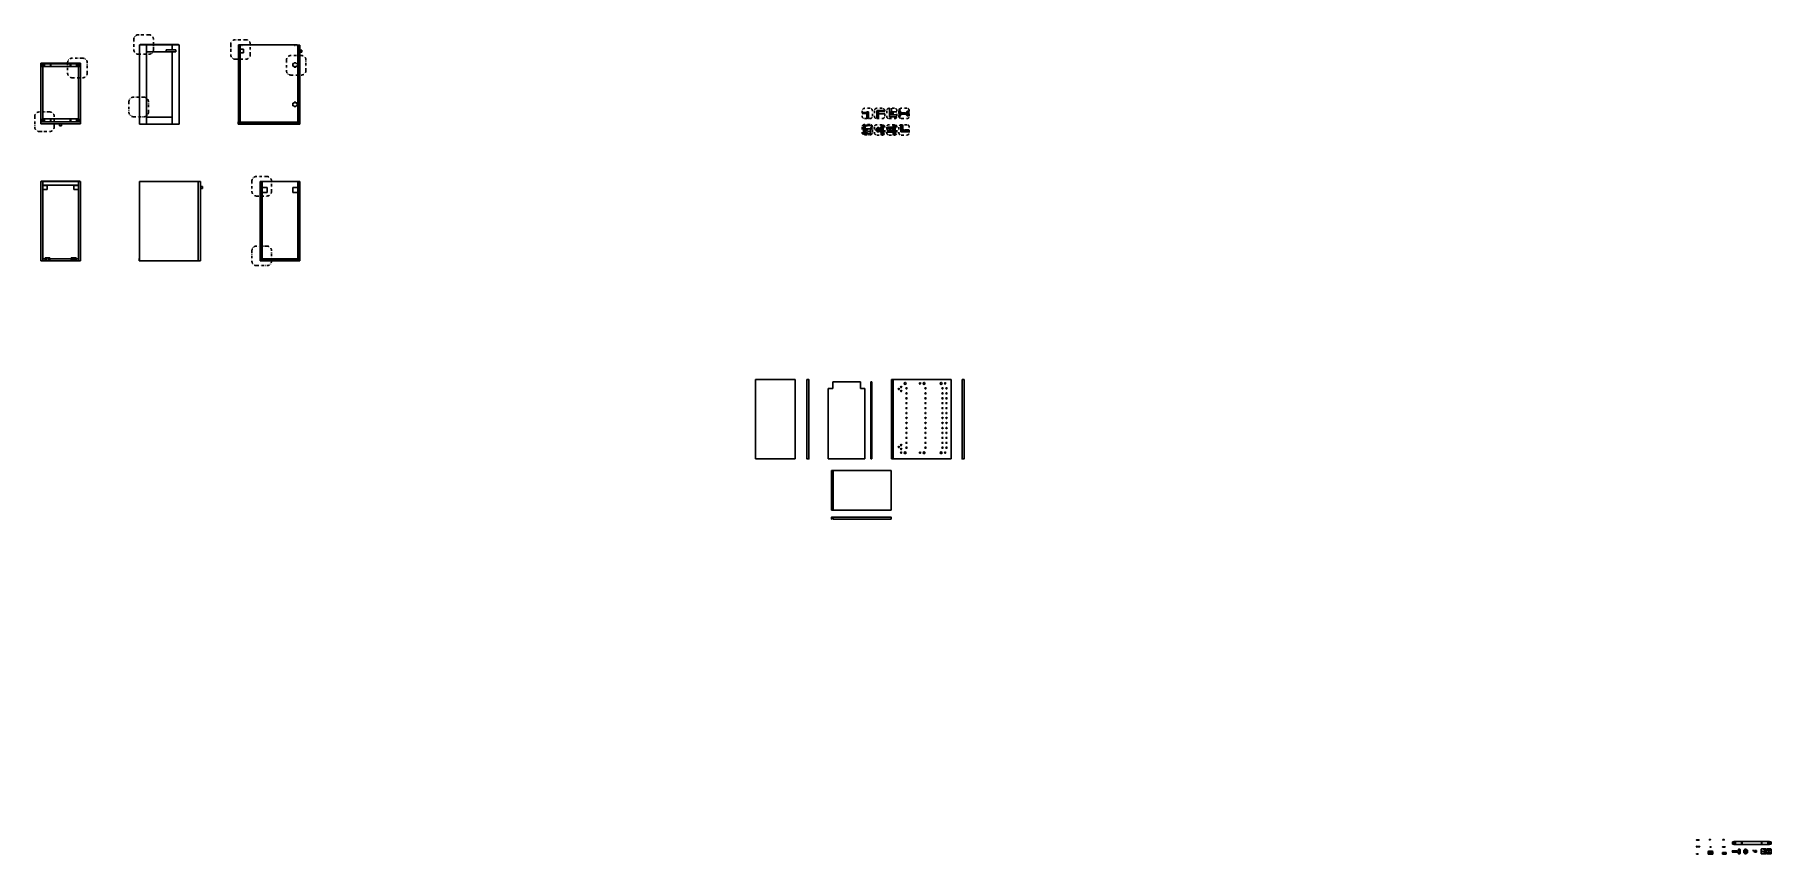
# Model space of a CAD drawing. Header units: millimetres. Extents: x 1646 to 3399, y 1593 to 2421.
import ezdxf

# ---------------------------------------------------------------- set-up
doc = ezdxf.new("R2010")
doc.units = ezdxf.units.MM
for name, pattern in [('DASHED', [0.75, 0.5, -0.25]), ('HIDDEN', [0.375, 0.25, -0.125]), ('TRATTOPUNTO', [25.4, 12.7, -6.35, 0, -6.35])]:
    doc.linetypes.add(name, pattern=pattern)
for name, color, linetype in [('A-FURN', 1, 'Continuous'), ('A-SECT-FURN', 2, 'Continuous'), ('ARREDI', 1, 'Continuous'), ('ARREDI SEZIONATI', 2, 'Continuous'), ('QUOTE', 3, 'Continuous'), ('TRATTEGGIO', 5, 'HIDDEN'), ('VITI E CERNIERE', 8, 'Continuous')]:
    doc.layers.add(name, color=color, linetype=linetype)
pattern_1 = [(45, (1824.72925, 809.91583), (-0.134703842, 0.134703842), [])]
pattern_2 = [(45, (1824.72925, 826.28668), (-0.134703842, 0.134703842), [])]

msp = doc.modelspace()

# ---------------------------------------------------------------- hatches: boundary and pattern name
at = {"layer": 'A-FURN'}
h = msp.add_hatch(dxfattribs=at)
h.set_pattern_fill('ANSI31', color=4, scale=0.2)
h.paths.add_polyline_path([(1913.8, 2399.6), (1911.8, 2399.6), (1911.8, 2379.9), (1913.8, 2379.9)])
h.paths.add_polyline_path([(1913.8, 2410.1), (1911.8, 2410.1), (1911.8, 2399.6), (1913.8, 2399.6)])
h.paths.add_polyline_path([(1915.8, 2405.1), (1913.8, 2405.1), (1913.8, 2403.1), (1915.8, 2403.1)])
h.paths.add_polyline_path([(1913.8, 2379.9), (1911.8, 2379.9), (1911.8, 2330.3), (1913.8, 2330.3)])
h.paths.add_polyline_path([(1911.8, 2332.3), (1853.5, 2332.3), (1853.5, 2331.3), (1852.5, 2331.3), (1852.5, 2332.3), (1852, 2332.3), (1852, 2330.3), (1911.8, 2330.3)])
h = msp.add_hatch(dxfattribs=at)
h.set_pattern_fill('ANSI31', color=4, scale=0.2)
h.paths.add_polyline_path([(1853.5, 2409.2), (1852.5, 2409.2), (1852.5, 2395.9), (1853.5, 2395.9)])
h = msp.add_hatch(dxfattribs=at)
h.set_pattern_fill('ANSI31', color=4, scale=0.2)
h.paths.add_polyline_path([(1853.5, 2395.9), (1852.5, 2395.9), (1852.5, 2332.3), (1852.5, 2331.3), (1853.5, 2331.3), (1853.5, 2332.3)])
h = msp.add_hatch(dxfattribs=at)
h.set_pattern_fill('ANSI31', color=4, scale=0.06)
h.set_pattern_definition(pattern_2)
h.paths.add_polyline_path([(2498.2, 2343.9), (2497.7, 2343.9), (2497.7, 2341.9), (2497.5, 2341.9), (2497.5, 2343.9), (2496.2, 2343.9), (2496.2, 2335.9, 0.004513), (2496.2, 2335.9), (2498.2, 2335.9)])
h = msp.add_hatch(dxfattribs=at)
h.set_pattern_fill('ANSI31', color=4, scale=0.06)
h.set_pattern_definition(pattern_2)
h.paths.add_polyline_path([(2496.7, 2343.9), (2497.5, 2343.9), (2497.5, 2343.9), (2497.1, 2343.9), (2497.1, 2344.2), (2496.7, 2344.2)])
h.paths.add_polyline_path([(2504.3, 2343.9, 0.028927), (2504.2, 2344.2), (2500, 2344.2), (2500, 2343.9), (2497.7, 2343.9), (2497.7, 2343.9), (2498.2, 2343.9)])
h = msp.add_hatch(dxfattribs=at)
h.set_pattern_fill('ANSI31', color=4, scale=0.06)
h.paths.add_polyline_path([(2519.7, 2345.9, 0.253811), (2518.6, 2343.9), (2518.6, 2338.2, 0.253811), (2519.7, 2336.3)])
h = msp.add_hatch(dxfattribs=at)
h.set_pattern_fill('ANSI31', color=4, scale=0.06)
h.paths.add_polyline_path([(2502.6, 2329.6, 0.079756), (2501.9, 2329.7), (2500.6, 2329.7), (2500.6, 2319.3), (2501.9, 2319.3, 0.079756), (2502.6, 2319.4)])
h = msp.add_hatch(dxfattribs=at)
h.set_pattern_fill('ANSI31', color=4, scale=0.06)
h.set_pattern_definition([(45, (1824.72925, 793.2937), (-0.134703842, 0.134703842), [])])
h.paths.add_polyline_path([(2514.7, 2329.7, 0.048404), (2514.3, 2329.7), (2512.7, 2329.7), (2512.7, 2326.3), (2513.6, 2326.3), (2513.6, 2326.1), (2512.8, 2326.1), (2512.7, 2326), (2512.7, 2324.5), (2512.7, 2323.5), (2513.6, 2323.5), (2513.6, 2323.2), (2512.8, 2323.2), (2512.7, 2323.2), (2512.7, 2319.3), (2514.3, 2319.3, 0.048404), (2514.7, 2319.4)])
h.paths.add_polyline_path([(2512.7, 2326), (2512.7, 2326.1), (2512.6, 2326.1), (2512.6, 2325.9), (2512.6, 2323.6), (2512.6, 2323.5), (2512.6, 2323.4), (2512.7, 2323.4), (2512.8, 2323.5), (2512.7, 2323.5), (2512.7, 2324.5)])
h.paths.add_polyline_path([(2512.7, 2323.2), (2512.7, 2323.2), (2512.8, 2323.2), (2512.8, 2323.3), (2512.6, 2323.3), (2512.6, 2323.2), (2512.6, 2323.1), (2512.6, 2322.4, 0.414214), (2512.7, 2322.2)])
h.paths.add_polyline_path([(2512.7, 2327.2, 0.414214), (2512.6, 2327.1), (2512.6, 2326.5), (2512.6, 2326.3), (2512.7, 2326.3)])
h = msp.add_hatch(dxfattribs=at)
h.set_pattern_fill('ANSI31', color=4, scale=0.2)
h.paths.add_polyline_path([(1875.8, 2272.3), (1873.8, 2272.3), (1873.8, 2257.7), (1875.8, 2257.7)])
h.paths.add_polyline_path([(1875.8, 2257.7), (1873.8, 2257.7), (1873.8, 2207.1), (1875.8, 2207.1)])
h.paths.add_polyline_path([(1913.8, 2272.3), (1911.8, 2272.3), (1911.8, 2192.3), (1913.8, 2192.3)])
h.paths.add_polyline_path([(1875.8, 2207.1), (1873.8, 2207.1), (1873.8, 2192.3), (1875.8, 2192.3)])
h.paths.add_polyline_path([(1885.2, 2194.3), (1875.8, 2194.3), (1875.8, 2192.3), (1885.2, 2192.3)])
h.paths.add_polyline_path([(1911.8, 2194.3), (1885.2, 2194.3), (1885.2, 2192.3), (1911.8, 2192.3)])
at = {"layer": 'A-SECT-FURN'}
h = msp.add_hatch(dxfattribs=at)
h.set_pattern_fill('ANSI31', color=4)
h.set_pattern_definition([(45, (1824.7293, 809.9158), (-2.245064, 2.245064), [])])
h.paths.add_polyline_path([(2484.6, 2329), (2484.3, 2329), (2484.1, 2328.9), (2484.1, 2328.3), (2483.7, 2328.3), (2483.7, 2329.1), (2483.7, 2329.2), (2483.2, 2329.2), (2483.2, 2325.1), (2483.3, 2325.1), (2483.4, 2325.7), (2483.4, 2327.8), (2484.4, 2327.8), (2484.4, 2327.5), (2484.4, 2326.9), (2484.5, 2326.3), (2484.7, 2325.9), (2484.8, 2325.7), (2484.8, 2325.8), (2484.8, 2326.3), (2484.6, 2326.5), (2484.6, 2326.9), (2484.6, 2327.4)])
h = msp.add_hatch(dxfattribs=at)
h.set_pattern_fill('ANSI31', color=4, scale=0.06)
h.set_pattern_definition(pattern_1)
h.paths.add_polyline_path([(2484.4, 2327.8), (2483.4, 2327.8), (2483.4, 2319.6, 0.051313), (2483.9, 2319.5), (2484.4, 2319.5), (2484.4, 2322.6), (2483.6, 2322.6), (2483.6, 2323.1), (2484.4, 2323.1)])
h.paths.add_polyline_path([(2484.5, 2322.4), (2484.5, 2322.4), (2484.5, 2322.6), (2484.4, 2322.6), (2484.4, 2320.4, 0.414214), (2484.5, 2320.5)])
h.paths.add_polyline_path([(2484.5, 2325.2, 0.414214), (2484.4, 2325.4), (2484.4, 2323.1), (2484.5, 2323.1)])
h = msp.add_hatch(dxfattribs=at)
h.set_pattern_fill('ANSI31', color=4, scale=0.06)
h.set_pattern_definition(pattern_1)
h.paths.add_polyline_path([(2486.5, 2329.1), (2486.5, 2329.2), (2483.7, 2329.2), (2483.7, 2328.3), (2484.1, 2328.3), (2484.1, 2328.7), (2484, 2328.7), (2484, 2328.4), (2483.8, 2328.4), (2483.8, 2329), (2484.1, 2329), (2486.4, 2329), (2486.4, 2328.4), (2486.2, 2328.4), (2486.2, 2328.7), (2486, 2328.7), (2486, 2328.3), (2486.5, 2328.3)])
at = {"layer": 'QUOTE'}
h = msp.add_hatch(dxfattribs=at)
h.set_pattern_fill('ANSI31', color=4, scale=0.06)
h.set_pattern_definition(pattern_1)
h.paths.add_polyline_path([(2484.6, 2329), (2484.3, 2329), (2484.1, 2328.9), (2484.1, 2328.3), (2483.7, 2328.3), (2483.7, 2329.1), (2483.7, 2329.2), (2483.2, 2329.2), (2483.2, 2325.1), (2483.3, 2325.1), (2483.4, 2325.7), (2483.4, 2327.8), (2484.4, 2327.8), (2484.4, 2327.5), (2484.4, 2326.9), (2484.5, 2326.3), (2484.7, 2325.9), (2484.8, 2325.7), (2484.8, 2325.8), (2484.8, 2326.3), (2484.6, 2326.5), (2484.6, 2326.9), (2484.6, 2327.4)])

# ---------------------------------------------------------------- linework, layer by layer
at = {"layer": 'A-FURN'}
for p, q in [((1752, 2410.3), (1752, 2330.3)), ((1792, 2410.3), (1752, 2410.3)), ((1752, 2410.3), (1759, 2410.3)), ((1759, 2410.3), (1759, 2330.3)), ((1759, 2410.3), (1759, 2403.3)), ((1759, 2403.3), (1785, 2403.3)), ((1788.8, 2405.3), (1778.8, 2405.3)), ((1778.8, 2405.3), (1778.8, 2403.3)), ((1788.8, 2403.3), (1778.8, 2403.3)), ((1792, 2410.3), (1785, 2410.3)), ((1785, 2410.3), (1785, 2405.3)), ((1785, 2403.3), (1785, 2330.3)), ((1788.8, 2403.3), (1788.8, 2405.3)), ((1792, 2330.3), (1792, 2410.3)), ((1852.3, 2410.3), (1852, 2410.3)), ((1852.5, 2410.3), (1852, 2410.3)), ((1852.5, 2332.3), (1852.5, 2409.2)), ((1852.5, 2409.2), (1853.5, 2409.2)), ((1853.5, 2332.3), (1853.5, 2409.2)), ((1908.5, 2410.3), (1855.6, 2410.3)), ((1913.8, 2410.1), (1911.3, 2410.1)), ((1911.8, 2410.1), (1911.8, 2330.3)), ((1913.8, 2330.3), (1913.8, 2410.1)), ((1913.8, 2410.1), (1913.8, 2405.1)), ((1913.8, 2405.1), (1915.8, 2405.1)), ((1915.8, 2403.1), (1913.8, 2403.1)), ((1915.8, 2405.1), (1915.8, 2403.1)), ((1652.3, 2332.6), (1652.3, 2391.9)), ((1652.3, 2391.9), (1654.3, 2391.9)), ((1652.3, 2391.9), (1652.3, 2389.9)), ((1652.3, 2391.9), (1654.3, 2391.9)), ((1654.3, 2391.9), (1654.3, 2391.7)), ((1654.3, 2391.9), (1654.8, 2391.9)), ((1654.3, 2388.4), (1654.3, 2335.5)), ((1658.3, 2391.9), (1686.3, 2391.9)), ((1689.8, 2391.9), (1690.3, 2391.9)), ((1692.3, 2391.9), (1690.3, 2391.9)), ((1690.3, 2391.7), (1690.3, 2391.9)), ((1690.3, 2388.4), (1690.3, 2335.5)), ((1692.3, 2391.9), (1692.3, 2332.6)), ((1652.3, 2332.6), (1652.3, 2330.6)), ((1654.3, 2332.6), (1652.3, 2332.6)), ((1690.3, 2332.6), (1692.3, 2332.6)), ((1692.3, 2330.6), (1692.3, 2332.6)), ((1759, 2330.3), (1759, 2337.3)), ((1759, 2337.3), (1785, 2337.3)), ((1852, 2332.3), (1852.5, 2332.3)), ((1852, 2332.3), (1852, 2330.3)), ((1852, 2332.3), (1852.5, 2332.3)), ((1852.5, 2332.3), (1852.5, 2331.3)), ((1853.5, 2332.3), (1911.8, 2332.3)), ((1853.5, 2331.3), (1853.5, 2332.3)), ((2509, 2339.8), (2509, 2346.3)), ((2509, 2339.8), (2511, 2339.8)), ((2509, 2339.7), (2509, 2337.7)), ((2516.6, 2339.7), (2509, 2339.7)), ((2509, 2337.7), (2516.6, 2337.7)), ((2511, 2346.3), (2511, 2342.6)), ((1652.3, 2330.6), (1692.3, 2330.6)), ((1671.3, 2330.6), (1671.3, 2328.6)), ((1671.3, 2328.6), (1673.3, 2328.6)), ((1673.3, 2328.6), (1673.3, 2330.6)), ((1752, 2330.3), (1792, 2330.3)), ((1852, 2330.3), (1911.8, 2330.3)), ((1852.5, 2331.3), (1853.5, 2331.3)), ((1911.8, 2330.3), (1913.8, 2330.3)), ((2483.2, 2329), (2482.9, 2329)), ((2482.9, 2329), (2482.9, 2321.3)), ((2482.9, 2321.3), (2482.9, 2319.7)), ((2491.4, 2329), (2486.5, 2329)), ((1652.3, 2272.3), (1652.3, 2192.3)), ((1692.3, 2272.3), (1652.3, 2272.3)), ((1652.3, 2272.3), (1654.3, 2272.3)), ((1654.3, 2268.5), (1654.3, 2192.3)), ((1690.3, 2268.5), (1690.3, 2192.3)), ((1692.3, 2272.3), (1692.3, 2192.3)), ((1692.3, 2272.3), (1692.3, 2252.3)), ((1752, 2272.3), (1813.6, 2272.3)), ((1752, 2192.3), (1752, 2272.3)), ((1752, 2272.3), (1753.5, 2272.3)), ((1811.3, 2192.3), (1811.3, 2272.3)), ((1813.6, 2272.3), (1813.6, 2192.3)), ((1813.6, 2267.3), (1815.6, 2267.3)), ((1815.6, 2265.3), (1813.6, 2265.3)), ((1815.6, 2267.3), (1815.6, 2265.3)), ((1873.8, 2192.3), (1873.8, 2272.3)), ((1873.8, 2272.3), (1875.8, 2272.3)), ((1875.8, 2192.3), (1875.8, 2272.3)), ((1911.8, 2192.3), (1911.8, 2272.3)), ((1911.8, 2272.3), (1913.8, 2272.3)), ((1913.8, 2192.3), (1913.8, 2272.3)), ((1692.3, 2252.3), (1692.3, 2232.3)), ((1692.3, 2232.3), (1692.3, 2212.3)), ((1692.3, 2212.3), (1692.3, 2192.3)), ((1652.3, 2192.3), (1692.3, 2192.3)), ((1654.3, 2192.3), (1654.3, 2194.3)), ((1654.3, 2194.3), (1656.6, 2194.3)), ((1661.6, 2194.3), (1683, 2194.3)), ((1690.3, 2194.3), (1688, 2194.3)), ((1690.3, 2194.3), (1689.3, 2194.3)), ((1813.6, 2192.3), (1752, 2192.3)), ((1811.6, 2192.3), (1811.3, 2192.3)), ((1873.8, 2192.3), (1913.8, 2192.3)), ((1875.8, 2194.3), (1911.8, 2194.3))]:
    msp.add_line(p, q, dxfattribs=at)
at = {"layer": 'A-SECT-FURN'}
for p, q in [((2486.1, 2342.1), (2481.5, 2342.1)), ((2486.1, 2341.1), (2481.5, 2341.1)), ((2486.1, 2342.6), (2487.6, 2342.6)), ((2486.1, 2342.6), (2486.1, 2342.1)), ((2486.1, 2342.1), (2487, 2342.1)), ((2486.1, 2341.1), (2486.1, 2335.9)), ((2487, 2341.1), (2486.1, 2341.1)), ((2487, 2342.6), (2487, 2340.6)), ((2487, 2340.6), (2487.1, 2340.2)), ((2487.1, 2340.2), (2487.2, 2340.6)), ((2487.2, 2340.6), (2487.2, 2342.6)), ((2487.2, 2342.1), (2487.6, 2342.1)), ((2487.6, 2341.1), (2487.2, 2341.1)), ((2487.6, 2342.6), (2488.1, 2342.6)), ((2487.6, 2342.1), (2487.6, 2341.1)), ((2488.1, 2342.6), (2488.1, 2335.9)), ((2496.2, 2335.9), (2496.2, 2343.9)), ((2497.5, 2343.9), (2496.2, 2343.9)), ((2496.2, 2335.9), (2498.2, 2335.9)), ((2496.7, 2344.2), (2497.1, 2344.2)), ((2496.7, 2344.2), (2496.7, 2343.9)), ((2497.1, 2344.2), (2497.1, 2343.9)), ((2497.1, 2343.9), (2497.5, 2343.9)), ((2497.5, 2343.9), (2497.5, 2341.9)), ((2497.5, 2343.9), (2497.5, 2343.9)), ((2497.5, 2341.9), (2497.7, 2341.9)), ((2497.7, 2343.9), (2498.2, 2343.9)), ((2497.7, 2343.9), (2500, 2343.9)), ((2497.7, 2341.9), (2497.7, 2343.9)), ((2497.7, 2343.9), (2497.7, 2343.9)), ((2498.2, 2343.9), (2498.2, 2335.9)), ((2498.2, 2343.9), (2504.3, 2343.9)), ((2500, 2344.2), (2504.2, 2344.2)), ((2500, 2344.2), (2500, 2343.9)), ((2483.2, 2325.1), (2483.2, 2329.2)), ((2486.5, 2329.2), (2483.2, 2329.2)), ((2483.2, 2325.1), (2483.3, 2325.1)), ((2483.3, 2325.1), (2483.4, 2325.7)), ((2483.4, 2325.7), (2483.4, 2327.8)), ((2483.4, 2327.8), (2484.4, 2327.8)), ((2483.4, 2319.6), (2483.4, 2327.8)), ((2483.4, 2327.8), (2484.4, 2327.8)), ((2484.4, 2323.1), (2483.6, 2323.1)), ((2483.6, 2323.1), (2483.6, 2322.6)), ((2483.6, 2322.6), (2484.4, 2322.6)), ((2483.7, 2329.2), (2483.7, 2328.3)), ((2483.7, 2329.2), (2483.7, 2328.3)), ((2483.7, 2329.1), (2483.7, 2328.3)), ((2483.7, 2328.3), (2484.1, 2328.3)), ((2483.7, 2328.3), (2484.1, 2328.3)), ((2483.7, 2328.3), (2484.1, 2328.3)), ((2483.8, 2329), (2486.4, 2329)), ((2484.1, 2329), (2483.8, 2329)), ((2483.8, 2329), (2483.8, 2328.4)), ((2483.8, 2328.4), (2484, 2328.4)), ((2484, 2328.4), (2484, 2328.7)), ((2484.1, 2328.7), (2484, 2328.7)), ((2484.3, 2329), (2484.1, 2328.9)), ((2484.1, 2328.9), (2484.1, 2328.3)), ((2484.1, 2328.3), (2484.1, 2328.7)), ((2484.1, 2328.3), (2484.1, 2328.7)), ((2484.7, 2329), (2484.3, 2329)), ((2484.4, 2327.8), (2484.4, 2327.5)), ((2484.4, 2323.1), (2484.4, 2327.8)), ((2484.4, 2327.5), (2484.4, 2326.9)), ((2484.4, 2326.9), (2484.5, 2326.3)), ((2484.4, 2325.4), (2484.4, 2325.4)), ((2484.4, 2323.1), (2484.5, 2323.1)), ((2484.4, 2319.5), (2484.4, 2322.6)), ((2484.4, 2322.6), (2484.5, 2322.6)), ((2484.4, 2320.4), (2484.4, 2320.4)), ((2484.5, 2326.3), (2484.7, 2325.9)), ((2484.5, 2323.1), (2484.5, 2325.2)), ((2484.5, 2322.4), (2484.5, 2322.6)), ((2484.5, 2320.5), (2484.5, 2322.4)), ((2484.5, 2322.3), (2484.5, 2322.2)), ((2484.6, 2327.4), (2484.6, 2329)), ((2484.6, 2326.9), (2484.6, 2327.4)), ((2484.6, 2326.5), (2484.6, 2326.9)), ((2484.8, 2326.3), (2484.6, 2326.5)), ((2484.7, 2325.9), (2484.8, 2325.7)), ((2484.8, 2325.8), (2484.8, 2326.3)), ((2484.8, 2325.7), (2484.8, 2325.8)), ((2486, 2329), (2486.4, 2329)), ((2486, 2328.3), (2486, 2328.7)), ((2486, 2328.7), (2486.2, 2328.7)), ((2486.5, 2328.3), (2486, 2328.3)), ((2486.2, 2328.4), (2486.2, 2328.7)), ((2486.4, 2328.4), (2486.2, 2328.4)), ((2486.4, 2329), (2486.4, 2328.4)), ((2486.5, 2329), (2486.5, 2329.2)), ((2486.5, 2329.1), (2486.5, 2328.3)), ((2500.6, 2329.7), (2500.6, 2319.3)), ((2502.6, 2319.4), (2502.6, 2329.6)), ((2512.6, 2327.1), (2512.6, 2322.4)), ((2512.7, 2326.3), (2512.7, 2329.7)), ((2512.7, 2326.3), (2513.6, 2326.3)), ((2512.7, 2324.5), (2512.7, 2326.1)), ((2513.6, 2326.1), (2512.7, 2326.1)), ((2512.7, 2323.5), (2512.7, 2324.5)), ((2512.7, 2323.5), (2513.6, 2323.5)), ((2512.7, 2319.3), (2512.7, 2323.2)), ((2513.6, 2323.2), (2512.7, 2323.2)), ((2513.6, 2326.3), (2513.6, 2326.1)), ((2513.6, 2323.5), (2513.6, 2323.2)), ((2514.7, 2319.4), (2514.7, 2329.7)), ((2520.7, 2329.7), (2520.7, 2322.5)), ((2529, 2322.5), (2520.7, 2322.5)), ((2522.7, 2324.1), (2521.9, 2324.1)), ((2521.9, 2324.1), (2521.9, 2323.9)), ((2521.9, 2323.9), (2522.7, 2323.9)), ((2524, 2324.5), (2522.7, 2324.5)), ((2522.7, 2324.2), (2524, 2324.2)), ((2522.7, 2323.9), (2522.7, 2323.2)), ((2522.7, 2323.8), (2524.2, 2323.8)), ((2524, 2324.2), (2524, 2324.5)), ((2524.2, 2323.8), (2525, 2323.8)), ((2529, 2324.5), (2525, 2324.5)), ((2525, 2324.2), (2525, 2324.5)), ((2525, 2324.2), (2525, 2323.8))]:
    msp.add_line(p, q, dxfattribs=at)
msp.add_lwpolyline([(2523.4, 2323), (2521.9, 2323), (2521.9, 2323.2), (2523.4, 2323.2)], close=True, dxfattribs=at)
for points in [[(2522.7, 2324.1), (2522.7, 2329.7)], [(2522.7, 2322.5), (2522.7, 2323)]]:
    msp.add_lwpolyline(points, dxfattribs=at)
for centre, start, end in [((2484.4, 2325.2), 0, 90), ((2484.4, 2320.5), 270, 0), ((2512.7, 2327.1), 90, 180)]:
    msp.add_arc(centre, 0.167, start, end, dxfattribs=at)
at = {"layer": 'ARREDI'}
for p, q in [((2511, 2342.3), (2509.5, 2342.3)), ((2509.5, 2342.3), (2509.5, 2340.1)), ((2511, 2340.1), (2509.5, 2340.1)), ((2511, 2342.6), (2511, 2342.3)), ((2511, 2340.1), (2511, 2339.8)), ((2373.8, 2072.2), (2373.8, 1992.2)), ((2413.8, 2072.2), (2373.8, 2072.2)), ((2373.8, 2072.2), (2380.8, 2072.2)), ((2413.8, 2072.2), (2406.8, 2072.2)), ((2413.8, 1992.2), (2413.8, 2072.2)), ((2425.8, 2072.2), (2426.3, 2072.2)), ((2451.8, 2063.2), (2451.8, 2069.9)), ((2451.8, 2069.9), (2479.8, 2069.9)), ((2479.8, 2063.2), (2479.8, 2069.9)), ((2490.3, 1992.2), (2490.3, 2069.9)), ((2490.3, 2069.9), (2491.3, 2069.9)), ((2491.3, 2069.9), (2491.3, 1992.2)), ((2571.3, 2072.2), (2511.3, 2072.2)), ((2511.3, 2072.2), (2511.3, 1992.2)), ((2511.3, 2072.2), (2512, 2072.2)), ((2511.8, 2072.2), (2511.8, 1992.2)), ((2512.8, 1992.2), (2512.8, 2072.2)), ((2571.3, 1992.2), (2571.3, 2072.2)), ((2571.3, 2072.2), (2571.3, 2070.2)), ((2582.4, 2072.2), (2582.9, 2072.2)), ((2447.3, 1992.2), (2447.3, 2063.2)), ((2447.3, 2063.2), (2451.8, 2063.2)), ((2484.3, 2063.2), (2479.8, 2063.2)), ((2484.3, 2063.2), (2484.3, 1992.2)), ((2571.3, 2055.2), (2571.3, 2055.9)), ((2373.8, 1992.2), (2413.8, 1992.2)), ((2484.3, 1992.2), (2447.3, 1992.2)), ((2490.7, 1992.2), (2490.3, 1992.2)), ((2491.3, 1992.2), (2490.7, 1992.2)), ((2511.3, 1992.2), (2571.3, 1992.2)), ((2512, 1992.2), (2512.5, 1992.2)), ((2510.7, 1980.5), (2450.7, 1980.5)), ((2450.7, 1980.5), (2450.7, 1940.5)), ((2450.7, 1980.5), (2451.2, 1980.5)), ((2451.2, 1980.5), (2451.2, 1940.5)), ((2452.2, 1940.5), (2452.2, 1980.5)), ((2510.7, 1980.5), (2510.7, 1940.5)), ((2450.7, 1940.5), (2510.7, 1940.5)), ((2451.2, 1940.5), (2452.2, 1940.5)), ((2452.2, 1932.4), (2451.2, 1932.4)), ((2451.2, 1932.4), (2451.2, 1931.4)), ((2451.4, 1940.5), (2451.9, 1940.5)), ((2452.2, 1931.4), (2452.2, 1932.4))]:
    msp.add_line(p, q, dxfattribs=at)
for points in [[(2425.8, 2072.2), (2427.8, 2072.2), (2427.8, 1992.2), (2425.8, 1992.2)], [(2582.4, 2072.2), (2584.4, 2072.2), (2584.4, 1992.2), (2582.4, 1992.2)]]:
    msp.add_lwpolyline(points, close=True, dxfattribs=at)
msp.add_lwpolyline([(2451.2, 1931.4), (2450.7, 1931.4), (2450.7, 1933.4), (2510.7, 1933.4), (2510.7, 1931.4), (2452.2, 1931.4)], dxfattribs=at)
for centre, radius in [((2524.9, 2068.4), 0.955), ((2540, 2068.4), 0.614), ((2544, 2068.4), 0.955), ((2561.3, 2068.4), 0.955), ((2565.3, 2068.4), 0.614), ((2518.6, 2062.7), 0.614), ((2520.9, 2064.7), 0.614), ((2520.9, 2060.7), 0.614), ((2526.3, 2063.4), 0.614), ((2526.3, 2058.4), 0.614), ((2526.3, 2053.4), 0.614), ((2545.5, 2063.4), 0.614), ((2545.5, 2058.4), 0.614), ((2545.5, 2053.4), 0.614), ((2562.7, 2063.4), 0.614), ((2562.7, 2058.4), 0.614), ((2562.7, 2053.4), 0.614), ((2566.7, 2063.4), 0.614), ((2566.7, 2058.4), 0.614), ((2566.7, 2053.4), 0.614), ((2526.3, 2048.4), 0.614), ((2526.3, 2043.4), 0.614), ((2526.3, 2038.4), 0.614), ((2526.3, 2033.4), 0.614), ((2545.5, 2048.4), 0.614), ((2545.5, 2043.4), 0.614), ((2545.5, 2038.4), 0.614), ((2545.5, 2033.4), 0.614), ((2562.7, 2048.4), 0.614), ((2562.7, 2043.4), 0.614), ((2562.7, 2038.4), 0.614), ((2562.7, 2033.4), 0.614), ((2566.7, 2048.4), 0.614), ((2566.7, 2043.4), 0.614), ((2566.7, 2038.4), 0.614), ((2566.7, 2033.4), 0.614), ((2526.3, 2028.4), 0.614), ((2526.3, 2023.4), 0.614), ((2526.3, 2023.4), 0.614), ((2526.3, 2018.4), 0.614), ((2545.5, 2028.4), 0.614), ((2545.5, 2023.4), 0.614), ((2545.5, 2023.4), 0.614), ((2545.5, 2018.4), 0.614), ((2562.7, 2028.4), 0.614), ((2562.7, 2023.4), 0.614), ((2562.7, 2023.4), 0.614), ((2562.7, 2018.4), 0.614), ((2566.7, 2028.4), 0.614), ((2566.7, 2023.4), 0.614), ((2566.7, 2023.4), 0.614), ((2566.7, 2018.4), 0.614), ((2518.6, 2004.1), 0.614), ((2520.9, 2006.1), 0.614), ((2520.9, 2002.1), 0.614), ((2520.9, 1998.4), 0.614), ((2524.9, 1998.4), 0.955), ((2526.3, 2013.4), 0.614), ((2526.3, 2008.4), 0.614), ((2526.3, 2003.4), 0.614), ((2540, 1998.4), 0.614), ((2544, 1998.4), 0.955), ((2545.5, 2013.4), 0.614), ((2545.5, 2008.4), 0.614), ((2545.5, 2003.4), 0.614), ((2561.3, 1998.4), 0.955), ((2562.7, 2013.4), 0.614), ((2562.7, 2008.4), 0.614), ((2562.7, 2003.4), 0.614), ((2565.3, 1998.4), 0.614), ((2566.7, 2013.4), 0.614), ((2566.7, 2008.4), 0.614), ((2566.7, 2003.4), 0.614)]:
    msp.add_circle(centre, radius, dxfattribs=at)
at = {"layer": 'ARREDI SEZIONATI'}
msp.add_line((2519.7, 2345.9), (2519.7, 2336.3), dxfattribs=at)
msp.add_arc((2512.7, 2322.4), 0.167, 180, 270, dxfattribs=at)
at = {"layer": 'TRATTEGGIO', "linetype": 'TRATTOPUNTO', "ltscale": 0.2}
for p, q in [((2481.5, 2343.9), (2481.5, 2338.2)), ((2489.5, 2346.3), (2483.9, 2346.3)), ((2483.9, 2335.9), (2489.5, 2335.9)), ((2491.9, 2338.2), (2491.9, 2343.9))]:
    msp.add_line(p, q, dxfattribs=at)
for points in [[(1750.7, 2400.9), (1761.5, 2400.9, 0.414214), (1766, 2405.4), (1766, 2416.2, 0.414214), (1761.5, 2420.6), (1750.7, 2420.6, 0.414214), (1746.3, 2416.2), (1746.3, 2405.4, 0.414214)], [(1848.6, 2395.9), (1859.4, 2395.9, 0.414214), (1863.8, 2400.4), (1863.8, 2411.1, 0.414214), (1859.4, 2415.6), (1848.6, 2415.6, 0.414214), (1844.1, 2411.1), (1844.1, 2400.4, 0.414214)], [(1683.9, 2377.2), (1694.7, 2377.2, 0.414214), (1699.2, 2381.7), (1699.2, 2392.5, 0.414214), (1694.7, 2396.9), (1683.9, 2396.9, 0.414214), (1679.4, 2392.5), (1679.4, 2381.7, 0.414214)], [(1904.7, 2379.9), (1915.5, 2379.9, 0.414214), (1920, 2384.4), (1920, 2395.1, 0.414214), (1915.5, 2399.6), (1904.7, 2399.6, 0.414214), (1900.3, 2395.1), (1900.3, 2384.4, 0.414214)], [(1745.8, 2337.8), (1756.5, 2337.8, 0.414214), (1761, 2342.3), (1761, 2353, 0.414214), (1756.5, 2357.5), (1745.8, 2357.5, 0.414214), (1741.3, 2353), (1741.3, 2342.3, 0.414214)], [(1650.7, 2322.9), (1661.4, 2322.9, 0.414214), (1665.9, 2327.4), (1665.9, 2338.1, 0.414214), (1661.4, 2342.6), (1650.7, 2342.6, 0.414214), (1646.2, 2338.1), (1646.2, 2327.4, 0.414214)], [(2496.2, 2335.9), (2501.9, 2335.9, 0.414214), (2504.3, 2338.2), (2504.3, 2343.9, 0.414214), (2501.9, 2346.3), (2496.2, 2346.3, 0.414214), (2493.9, 2343.9), (2493.9, 2338.2, 0.414214)], [(2508.6, 2335.9), (2514.3, 2335.9, 0.414214), (2516.6, 2338.2), (2516.6, 2343.9, 0.414214), (2514.3, 2346.3), (2508.6, 2346.3, 0.414214), (2506.3, 2343.9), (2506.3, 2338.2, 0.414214)], [(2521, 2335.9), (2526.7, 2335.9, 0.414214), (2529, 2338.2), (2529, 2343.9, 0.414214), (2526.7, 2346.3), (2521, 2346.3, 0.414214), (2518.6, 2343.9), (2518.6, 2338.2, 0.414214)], [(2483.9, 2319.5), (2489.5, 2319.5, 0.414214), (2491.9, 2321.9), (2491.9, 2327.5, 0.414214), (2489.5, 2329.9), (2483.9, 2329.9, 0.414214), (2481.5, 2327.5), (2481.5, 2321.9, 0.414214)], [(2496.2, 2319.3), (2501.9, 2319.3, 0.414214), (2504.3, 2321.7), (2504.3, 2327.4, 0.414214), (2501.9, 2329.7), (2496.2, 2329.7, 0.414214), (2493.9, 2327.4), (2493.9, 2321.7, 0.414214)], [(2508.6, 2319.3), (2514.3, 2319.3, 0.414214), (2516.6, 2321.7), (2516.6, 2327.4, 0.414214), (2514.3, 2329.7), (2508.6, 2329.7, 0.414214), (2506.3, 2327.4), (2506.3, 2321.7, 0.414214)], [(2521, 2319.3), (2526.7, 2319.3, 0.414214), (2529, 2321.7), (2529, 2327.4, 0.414214), (2526.7, 2329.7), (2521, 2329.7, 0.414214), (2518.6, 2327.4), (2518.6, 2321.7, 0.414214)], [(1869.9, 2257.7), (1880.7, 2257.7, 0.414214), (1885.2, 2262.2), (1885.2, 2272.9, 0.414214), (1880.7, 2277.4), (1869.9, 2277.4, 0.414214), (1865.5, 2272.9), (1865.5, 2262.2, 0.414214)], [(1870, 2187.4), (1880.8, 2187.4, 0.414214), (1885.2, 2191.8), (1885.2, 2202.6, 0.414214), (1880.8, 2207.1), (1870, 2207.1, 0.414214), (1865.5, 2202.6), (1865.5, 2191.8, 0.414214)]]:
    msp.add_lwpolyline(points, format="xyb", close=True, dxfattribs=at)
for centre, start, end in [((2483.9, 2343.9), 90, 180), ((2483.9, 2338.2), 180, 270), ((2489.5, 2343.9), 0, 90), ((2489.5, 2338.2), 270, 0)]:
    msp.add_arc(centre, 2.36, start, end, dxfattribs=at)
at = {"layer": 'VITI E CERNIERE'}
for p, q in [((1752.5, 2410.6), (1791.5, 2410.6)), ((1752.5, 2410.3), (1752.5, 2410.6)), ((1752.5, 2410.6), (1754, 2410.6)), ((1754, 2410.6), (1754, 2410.3)), ((1791.5, 2410.6), (1790, 2410.6)), ((1790, 2410.6), (1790, 2410.3)), ((1791.5, 2410.3), (1791.5, 2410.6)), ((1852, 2410.3), (1852, 2402.6)), ((1852, 2402.6), (1852, 2332.6)), ((1852.5, 2410.3), (1852.8, 2410.3)), ((1852.5, 2409.2), (1852.5, 2410.3)), ((1852.8, 2410.5), (1852.8, 2409.7)), ((1852.8, 2410.5), (1852.8, 2409.7)), ((1852.8, 2410.5), (1852.8, 2409.7)), ((1855.6, 2410.5), (1852.8, 2410.5)), ((1852.8, 2409.7), (1853.3, 2409.7)), ((1852.8, 2409.7), (1853.3, 2409.7)), ((1855.2, 2410.3), (1853, 2410.3)), ((1853, 2410.3), (1853, 2409.8)), ((1853, 2409.8), (1853.1, 2409.8)), ((1853.1, 2409.8), (1853.1, 2410)), ((1853.3, 2410), (1853.1, 2410)), ((1853.3, 2410.3), (1853.3, 2409.7)), ((1853.3, 2409.7), (1853.3, 2410)), ((1853.3, 2409.7), (1853.3, 2410)), ((1853.5, 2409.2), (1853.5, 2410.3)), ((1856.8, 2406.2), (1853.5, 2406.2)), ((1853.5, 2402.2), (1856.8, 2402.2)), ((1855.2, 2410.3), (1855.5, 2410.3)), ((1855.2, 2409.7), (1855.2, 2410)), ((1855.2, 2410), (1855.3, 2410)), ((1855.6, 2409.7), (1855.2, 2409.7)), ((1855.3, 2409.8), (1855.3, 2410)), ((1855.5, 2409.8), (1855.3, 2409.8)), ((1855.5, 2410.3), (1855.5, 2409.8)), ((1855.6, 2410.5), (1855.6, 2409.7)), ((1856.8, 2406.2), (1856.8, 2402.2)), ((1911.3, 2410.5), (1908.5, 2410.5)), ((1909, 2410.5), (1908.5, 2410.5)), ((1908.5, 2410.5), (1908.5, 2409.7)), ((1908.5, 2409.7), (1909, 2409.7)), ((1911.2, 2410.3), (1908.6, 2410.3)), ((1908.6, 2410.3), (1908.6, 2409.8)), ((1908.6, 2409.8), (1908.8, 2409.8)), ((1908.8, 2409.8), (1908.8, 2410)), ((1909, 2410), (1908.8, 2410)), ((1909, 2409.7), (1909, 2410)), ((1910.9, 2409.7), (1910.9, 2410)), ((1910.9, 2410), (1911, 2410)), ((1911.3, 2409.7), (1910.9, 2409.7)), ((1911, 2409.8), (1911, 2410)), ((1911.2, 2409.8), (1911, 2409.8)), ((1911.2, 2410.3), (1911.2, 2409.8)), ((1911.3, 2410.5), (1911.3, 2409.7)), ((1654.3, 2390.9), (1652.8, 2390.9)), ((1652.8, 2390.9), (1652.8, 2388.7)), ((1654.3, 2388.7), (1652.8, 2388.7)), ((1654.3, 2391.2), (1654.3, 2391.7)), ((1654.3, 2391.7), (1690.3, 2391.7)), ((1654.3, 2391.2), (1654.3, 2390.9)), ((1690.3, 2391.2), (1654.3, 2391.2)), ((1654.3, 2388.7), (1654.3, 2388.4)), ((1654.3, 2388.4), (1690.3, 2388.4)), ((1654.8, 2391.7), (1654.8, 2392)), ((1654.8, 2392), (1655.8, 2392)), ((1655.8, 2392), (1657.3, 2392)), ((1657.3, 2392), (1658.3, 2392)), ((1658.3, 2392), (1658.3, 2391.7)), ((1662, 2390.3), (1662, 2389.1)), ((1662.5, 2390.3), (1662.5, 2389.1)), ((1682, 2390.3), (1682, 2389.1)), ((1682.5, 2390.3), (1682.5, 2389.1)), ((1686.3, 2392), (1686.3, 2391.7)), ((1686.3, 2392), (1687.3, 2392)), ((1687.3, 2392), (1688.8, 2392)), ((1688.8, 2392), (1689.8, 2392)), ((1689.8, 2392), (1689.8, 2391.7)), ((1690.3, 2391.7), (1690.3, 2391.2)), ((1690.3, 2391.2), (1690.3, 2390.9)), ((1690.3, 2390.9), (1691.8, 2390.9)), ((1690.3, 2388.7), (1691.8, 2388.7)), ((1690.3, 2388.7), (1690.3, 2388.4)), ((1691.8, 2390.9), (1691.8, 2388.7)), ((1906.7, 2388.8), (1906.7, 2391.5)), ((1908, 2391.5), (1906.7, 2391.5)), ((1908, 2388.8), (1906.7, 2388.8)), ((1909.8, 2392.4), (1908, 2392.4)), ((1908, 2391.5), (1908, 2392.4)), ((1908, 2388.8), (1908, 2387.9)), ((1909.8, 2387.9), (1908, 2387.9)), ((1909.8, 2387.9), (1908, 2387.9)), ((1909.8, 2391.5), (1909.8, 2392.4)), ((1909.8, 2391.5), (1911.2, 2391.5)), ((1909.8, 2388.8), (1909.8, 2387.9)), ((1909.8, 2388.8), (1911.2, 2388.8)), ((1911.8, 2392.4), (1911.2, 2392.4)), ((1911.2, 2391.5), (1911.2, 2392.4)), ((1911.2, 2387.9), (1911.2, 2388.8)), ((1911.2, 2388.7), (1911.2, 2387.9)), ((1911.8, 2387.9), (1911.2, 2387.9)), ((1911.3, 2392.4), (1911.3, 2392.4)), ((1906.7, 2348.9), (1906.7, 2351.6)), ((1908, 2351.6), (1906.7, 2351.6)), ((1909.8, 2352.5), (1908, 2352.5)), ((1908, 2351.6), (1908, 2352.5)), ((1909.8, 2351.6), (1909.8, 2352.5)), ((1909.8, 2351.6), (1911.2, 2351.6)), ((1911.8, 2352.5), (1911.2, 2352.5)), ((1911.2, 2348.9), (1911.2, 2352.5)), ((1911.3, 2352.5), (1911.3, 2352.5)), ((1654.3, 2335.1), (1652.8, 2335.1)), ((1652.8, 2335.1), (1652.8, 2333)), ((1654.3, 2333), (1652.8, 2333)), ((1654.3, 2335.5), (1654.3, 2335.1)), ((1690.3, 2335.5), (1654.3, 2335.5)), ((1654.3, 2333), (1654.3, 2332.6)), ((1654.3, 2332.6), (1690.3, 2332.6)), ((1654.3, 2332.6), (1690.3, 2332.6)), ((1662, 2334.6), (1662, 2333.4)), ((1662.5, 2334.6), (1662.5, 2333.4)), ((1682, 2334.6), (1682, 2333.4)), ((1682.5, 2334.6), (1682.5, 2333.4)), ((1690.3, 2335.5), (1690.3, 2335.1)), ((1690.3, 2335.1), (1691.8, 2335.1)), ((1690.3, 2333), (1691.8, 2333)), ((1690.3, 2333), (1690.3, 2332.6)), ((1691.8, 2335.1), (1691.8, 2333)), ((1852, 2332.6), (1851.7, 2332.6)), ((1851.7, 2332.6), (1851.7, 2330.3)), ((1852.5, 2332.6), (1852, 2332.6)), ((1852, 2332.6), (1852, 2330.3)), ((1908, 2348.9), (1906.7, 2348.9)), ((1908, 2348.9), (1908, 2348)), ((1909.8, 2348), (1908, 2348)), ((1909.8, 2348), (1908, 2348)), ((1909.8, 2348.9), (1909.8, 2348)), ((1909.8, 2348.9), (1911.2, 2348.9)), ((1911.2, 2348), (1911.2, 2348.9)), ((1911.2, 2348.8), (1911.2, 2348)), ((1911.8, 2348), (1911.2, 2348)), ((2487, 2342.6), (2487, 2340.6)), ((2487, 2340.6), (2487.1, 2340.2)), ((2487.2, 2340.6), (2487.1, 2340.2)), ((2487.2, 2342.6), (2487.2, 2340.6)), ((2497.1, 2344.2), (2500, 2344.2)), ((2497.9, 2343.9), (2497.3, 2343.9)), ((2497.7, 2343.8), (2497.5, 2343.8)), ((2497.7, 2343.7), (2497.5, 2343.7)), ((2497.7, 2343.6), (2497.5, 2343.6)), ((2497.7, 2343.5), (2497.5, 2343.5)), ((2497.7, 2343.4), (2497.5, 2343.4)), ((2497.7, 2343.4), (2497.5, 2343.4)), ((2497.7, 2343.3), (2497.5, 2343.3)), ((2497.7, 2343.2), (2497.5, 2343.2)), ((2497.7, 2343.1), (2497.5, 2343)), ((2497.7, 2343), (2497.5, 2342.9)), ((2497.7, 2342.8), (2497.5, 2342.8)), ((2497.7, 2342.7), (2497.5, 2342.7)), ((2497.7, 2342.6), (2497.5, 2342.6)), ((2497.7, 2342.5), (2497.5, 2342.5)), ((2497.7, 2342.4), (2497.5, 2342.4)), ((2497.7, 2342.3), (2497.5, 2342.3)), ((2497.7, 2342.2), (2497.5, 2342.2)), ((2497.7, 2342.2), (2497.5, 2342.2)), ((2497.7, 2342.1), (2497.5, 2342.1)), ((2497.6, 2343.9), (2497.6, 2342.6)), ((2497.6, 2342.7), (2497.6, 2342.2)), ((2497.6, 2342.2), (2497.6, 2341.9)), ((2497.6, 2341.9), (2497.7, 2341.9)), ((2497.7, 2343.9), (2497.7, 2342.6)), ((2497.7, 2342.7), (2497.7, 2342.2)), ((2497.7, 2342.2), (2497.7, 2341.9)), ((2504.3, 2343.6), (2498.2, 2343.6)), ((2498.2, 2343.2), (2504.3, 2343.2)), ((2498.2, 2340.7), (2504.3, 2340.7)), ((2516.6, 2342.6), (2511, 2342.6)), ((2511, 2339.8), (2516.6, 2339.8)), ((2511, 2339.8), (2516.6, 2339.8)), ((2520.2, 2343.3), (2519.7, 2343.3)), ((2520.2, 2343.3), (2519.7, 2343.3)), ((2520.2, 2338.8), (2519.7, 2338.8)), ((2520.2, 2338.8), (2519.7, 2338.8)), ((2520.2, 2343.3), (2520.2, 2343.3)), ((2520.2, 2343.3), (2520.2, 2343.3)), ((2520.2, 2343.3), (2520.2, 2343.3)), ((2520.2, 2343.3), (2520.2, 2343.3)), ((2520.2, 2338.8), (2520.2, 2338.8)), ((2520.2, 2338.8), (2520.2, 2338.8)), ((2520.4, 2343.1), (2520.4, 2338.9)), ((2520.4, 2343.1), (2520.4, 2338.9)), ((2520.4, 2341.5), (2520.4, 2341.6)), ((2520.4, 2341.5), (2520.7, 2341.5)), ((2520.4, 2340.5), (2520.7, 2340.5)), ((2520.4, 2340.5), (2520.4, 2340.4)), ((2525, 2341.6), (2520.5, 2341.6)), ((2520.5, 2341.5), (2520.5, 2341.6)), ((2520.5, 2341.5), (2520.7, 2341.5)), ((2520.5, 2341.5), (2520.5, 2340.5)), ((2520.5, 2340.4), (2520.5, 2340.5)), ((2520.5, 2340.5), (2520.7, 2340.5)), ((2525, 2340.4), (2520.5, 2340.4)), ((2520.7, 2340.5), (2520.7, 2341.5)), ((2520.7, 2340.5), (2520.7, 2341.5)), ((2523.2, 2341.2), (2522.4, 2341.2)), ((2522.4, 2340.8), (2523.2, 2340.8)), ((2524.2, 2341.6), (2524.2, 2340.4)), ((2526.2, 2341.5), (2524.7, 2341.5)), ((2524.7, 2340.5), (2524.7, 2341.5)), ((2526.2, 2340.5), (2524.7, 2340.5)), ((2525, 2341.5), (2525, 2341.6)), ((2525, 2340.5), (2525, 2340.4)), ((2525.5, 2341.5), (2525.5, 2340.5)), ((2525.6, 2341.5), (2525.6, 2340.5)), ((2526.2, 2340.5), (2526.2, 2341.5)), ((2526.7, 2341.9), (2526.7, 2343)), ((2527.2, 2341.9), (2526.7, 2341.9)), ((2526.7, 2339.1), (2526.7, 2340.1)), ((2527.2, 2340.1), (2526.7, 2340.1)), ((2527, 2343.3), (2528.2, 2343.3)), ((2528.2, 2338.8), (2527, 2338.8)), ((2528.5, 2343), (2528.5, 2339.1)), ((1851.7, 2330.3), (1852, 2330.3)), ((1851.8, 2330.3), (1852, 2330.3)), ((1851.8, 2330.3), (1851.8, 2330.3)), ((2483.4, 2324.8), (2483.1, 2324.8)), ((2483.1, 2324.8), (2483.2, 2324.5)), ((2483.1, 2324.8), (2483.1, 2320.8)), ((2483.1, 2320.8), (2483.2, 2321.2)), ((2483.1, 2320.8), (2483.4, 2320.8)), ((2483.2, 2324.5), (2483.2, 2321.2)), ((2483.3, 2324.8), (2483.4, 2324.5)), ((2483.3, 2320.8), (2483.4, 2321.2)), ((2483.6, 2322.6), (2483.8, 2323.1)), ((2483.8, 2322.6), (2483.9, 2323.1)), ((2483.9, 2322.6), (2484.1, 2323.1)), ((2484.1, 2322.6), (2484.3, 2323.1)), ((2484.5, 2323.4), (2484.9, 2323.4)), ((2484.6, 2323.4), (2484.5, 2323.4)), ((2484.5, 2323.1), (2484.5, 2322.6)), ((2484.6, 2322.4), (2484.5, 2322.4)), ((2484.5, 2322.3), (2484.9, 2322.3)), ((2484.6, 2322.8), (2484.6, 2322.9)), ((2484.6, 2322.9), (2484.6, 2322.9)), ((2484.7, 2322.3), (2484.7, 2323.4)), ((2484.9, 2320.9), (2484.9, 2324.8)), ((2484.9, 2320.9), (2484.9, 2324.8)), ((2484.9, 2323.4), (2484.9, 2322.3)), ((2489.3, 2325.4), (2485.4, 2325.4)), ((2485.4, 2320.4), (2489.3, 2320.4)), ((2489.9, 2320.9), (2489.9, 2324.8)), ((2500, 2325.2), (2495.5, 2325.2)), ((2495.5, 2325.1), (2495.5, 2325.2)), ((2495.5, 2325.1), (2495.6, 2325.1)), ((2495.5, 2324), (2495.5, 2324.1)), ((2495.5, 2324.1), (2495.6, 2324.1)), ((2500, 2324), (2495.5, 2324)), ((2495.6, 2324.1), (2495.6, 2325.1)), ((2496, 2325.8), (2496, 2325.2)), ((2496, 2324), (2496, 2323.5)), ((2496.8, 2326), (2496.2, 2326)), ((2496.8, 2323.3), (2496.2, 2323.3)), ((2496.8, 2326), (2496.8, 2326.6)), ((2496.8, 2322.7), (2496.8, 2323.3)), ((2497, 2325.1), (2497, 2324.2)), ((2497.1, 2326.9), (2498.3, 2326.9)), ((2497.1, 2326.3), (2497.1, 2326)), ((2497.1, 2322.9), (2497.1, 2323.3)), ((2498.3, 2322.4), (2497.1, 2322.4)), ((2497.2, 2325), (2497.2, 2324.3)), ((2498.1, 2324.8), (2497.3, 2324.8)), ((2497.3, 2324.4), (2498.1, 2324.4)), ((2497.5, 2326), (2497.5, 2326.3)), ((2497.6, 2323.3), (2497.6, 2322.9)), ((2497.8, 2326.3), (2497.8, 2326)), ((2497.8, 2322.9), (2497.8, 2323.3)), ((2498.2, 2326), (2498.2, 2326.3)), ((2498.3, 2323.3), (2498.3, 2322.9)), ((2498.6, 2326.6), (2498.6, 2326)), ((2498.6, 2326), (2499.7, 2326)), ((2498.6, 2323.3), (2498.6, 2322.7)), ((2498.6, 2323.3), (2499.7, 2323.3)), ((2499.2, 2325.2), (2499.2, 2324)), ((2500, 2325.1), (2499.7, 2325.1)), ((2499.7, 2324.1), (2499.7, 2325.1)), ((2500, 2324.1), (2499.7, 2324.1)), ((2499.9, 2325.8), (2499.9, 2325.2)), ((2499.9, 2325.1), (2499.9, 2324.1)), ((2499.9, 2324), (2499.9, 2323.5)), ((2500, 2326.7), (2500, 2322.5)), ((2500, 2325.1), (2500, 2325.2)), ((2500, 2324.1), (2500, 2324)), ((2500.1, 2326.9), (2500.1, 2326.9)), ((2500.1, 2326.9), (2500.1, 2326.9)), ((2500.1, 2326.9), (2500.6, 2326.9)), ((2500.1, 2322.4), (2500.1, 2322.4)), ((2500.1, 2322.4), (2500.6, 2322.4)), ((2507.2, 2326.7), (2507.2, 2322.8)), ((2507.2, 2326.7), (2512.2, 2326.7)), ((2507.2, 2326.4), (2512.2, 2326.4)), ((2507.2, 2326.2), (2512.2, 2326.2)), ((2507.2, 2326.2), (2512.2, 2326.2)), ((2507.2, 2325.9), (2512.2, 2325.9)), ((2507.2, 2323.5), (2512.2, 2323.5)), ((2507.2, 2323.3), (2512.2, 2323.3)), ((2507.2, 2323), (2512.2, 2323)), ((2507.2, 2323), (2512.2, 2323)), ((2507.2, 2322.8), (2512.2, 2322.8)), ((2511.7, 2327.2), (2507.8, 2327.2)), ((2507.8, 2322.2), (2511.8, 2322.2)), ((2511.7, 2327.2), (2508.5, 2327.2)), ((2512.2, 2326.7), (2512.2, 2322.8)), ((2512.2, 2326.7), (2512.2, 2322.8)), ((2512.6, 2325.3), (2512.2, 2325.3)), ((2512.6, 2324.2), (2512.2, 2324.2)), ((2512.6, 2326.2), (2512.5, 2326.2)), ((2512.5, 2326.2), (2512.6, 2326.2)), ((2512.5, 2325.3), (2512.5, 2324.2)), ((2512.5, 2325.1), (2512.6, 2325.1)), ((2512.5, 2324.8), (2512.5, 2324.7)), ((2512.5, 2324.7), (2512.5, 2324.7)), ((2512.5, 2324.4), (2512.6, 2324.4)), ((2512.5, 2323.4), (2512.6, 2323.3)), ((2512.6, 2323.3), (2512.5, 2323.3)), ((2512.7, 2326.3), (2512.6, 2326.3)), ((2512.7, 2326.1), (2512.6, 2326.1)), ((2512.6, 2325.3), (2512.6, 2325.4)), ((2512.6, 2324.2), (2512.6, 2324.1)), ((2512.7, 2327.2), (2512.7, 2327.2)), ((2512.8, 2326.3), (2512.7, 2326.1)), ((2512.8, 2323.5), (2512.7, 2323.2)), ((2512.7, 2322.2), (2512.7, 2322.2)), ((2512.9, 2326.3), (2512.8, 2326.1)), ((2512.8, 2326.3), (2512.8, 2326.1)), ((2512.9, 2323.5), (2512.8, 2323.2)), ((2512.8, 2323.5), (2512.8, 2323.2)), ((2512.9, 2326.3), (2513.4, 2326.3)), ((2513, 2326.3), (2512.9, 2326.1)), ((2512.9, 2326.1), (2513.4, 2326.1)), ((2513, 2323.5), (2512.9, 2323.2)), ((2512.9, 2323.4), (2513.4, 2323.4)), ((2512.9, 2323.3), (2513.4, 2323.3)), ((2513.1, 2326.3), (2513, 2326.1)), ((2513.1, 2323.5), (2513, 2323.2)), ((2513.2, 2326.3), (2513.1, 2326.1)), ((2513.2, 2323.5), (2513.1, 2323.2)), ((2513.3, 2326.3), (2513.2, 2326.1)), ((2513.3, 2323.5), (2513.2, 2323.2)), ((2513.3, 2326.3), (2513.3, 2326.1)), ((2513.3, 2323.5), (2513.3, 2323.2)), ((2521.9, 2324.1), (2521.9, 2323.9)), ((2522, 2323.2), (2521.9, 2323.2)), ((2522, 2323), (2521.9, 2323.1)), ((2522, 2323.9), (2522.1, 2324.1)), ((2522, 2323), (2522, 2323.2)), ((2522, 2323.2), (2523.4, 2323.2)), ((2522, 2323.2), (2523.4, 2323.2)), ((2522, 2323.1), (2523.4, 2323.1)), ((2522, 2323), (2523.4, 2323)), ((2522.1, 2323.9), (2522.2, 2324.1)), ((2522.2, 2323.9), (2522.2, 2324.1)), ((2522.2, 2323.9), (2522.3, 2324.1)), ((2522.3, 2323.9), (2522.4, 2324.1)), ((2522.4, 2323.9), (2522.5, 2324.1)), ((2522.5, 2323.9), (2522.6, 2324.1)), ((2522.5, 2323.9), (2522.5, 2324.1)), ((2522.7, 2324.1), (2522.7, 2323.9)), ((2523.9, 2324.1), (2522.8, 2324.1)), ((2522.8, 2324.1), (2523.8, 2324.1)), ((2523.8, 2324.1), (2522.8, 2324.1)), ((2522.8, 2324), (2522.8, 2324)), ((2522.8, 2323.9), (2523.9, 2323.9)), ((2523.8, 2323.9), (2522.8, 2323.9)), ((2523.8, 2323.9), (2522.8, 2323.9)), ((2522.8, 2323.9), (2522.8, 2323.9)), ((2523.4, 2323.2), (2523.4, 2323.2)), ((2523.4, 2323), (2523.4, 2323.2)), ((2523.4, 2323), (2523.4, 2323.1)), ((2523.9, 2324), (2523.9, 2324)), ((2523.9, 2323.9), (2523.9, 2323.9)), ((2524, 2324.2), (2524, 2323.8)), ((2524.2, 2324.2), (2524, 2324.2)), ((2524.4, 2324.1), (2524, 2324.1)), ((2524.4, 2323.9), (2524, 2323.9)), ((2524.2, 2324.1), (2524.2, 2324.2)), ((2524.2, 2324.1), (2524.7, 2324.1)), ((2524.2, 2323.9), (2524.2, 2323.8)), ((2524.2, 2323.9), (2524.7, 2323.9)), ((2524.3, 2324.1), (2524.3, 2324.1)), ((2524.3, 2323.9), (2524.3, 2323.9)), ((2524.6, 2324.1), (2524.4, 2324.1)), ((2524.4, 2324.1), (2524.4, 2323.9)), ((2524.6, 2323.9), (2524.4, 2323.9)), ((2524.6, 2323.9), (2524.6, 2324.1)), ((1652.8, 2272.6), (1691.8, 2272.6)), ((1652.8, 2272.3), (1652.8, 2272.6)), ((1654.3, 2272.3), (1654.3, 2272.6)), ((1654.3, 2268.5), (1654.3, 2272.6)), ((1690.3, 2268.5), (1654.3, 2268.5)), ((1654.3, 2268.2), (1658.8, 2268.2)), ((1658.8, 2264.2), (1654.3, 2264.2)), ((1658.8, 2268.2), (1658.8, 2264.2)), ((1690.3, 2268.2), (1685.8, 2268.2)), ((1685.8, 2268.2), (1685.8, 2264.2)), ((1685.8, 2264.2), (1690.3, 2264.2)), ((1690.3, 2272.3), (1690.3, 2272.6)), ((1690.3, 2268.5), (1690.3, 2272.6)), ((1691.8, 2272.3), (1691.8, 2272.6)), ((1752.5, 2272.3), (1752.5, 2272.5)), ((1752.5, 2272.5), (1755.3, 2272.5)), ((1752.5, 2272.5), (1753, 2272.5)), ((1753, 2272.5), (1753, 2272.3)), ((1755.3, 2272.5), (1755.3, 2272.3)), ((1811.3, 2272.5), (1808.5, 2272.5)), ((1808.5, 2272.5), (1808.5, 2272.3)), ((1811.3, 2272.5), (1809.3, 2272.5)), ((1811.3, 2272.3), (1811.3, 2272.5)), ((1874.3, 2272.5), (1913.3, 2272.5)), ((1874.3, 2272.3), (1874.3, 2272.5)), ((1875.8, 2272.3), (1911.8, 2272.3)), ((1875.8, 2266.2), (1880, 2266.2)), ((1875.8, 2266.2), (1880.8, 2266.2)), ((1880.8, 2266.2), (1880.8, 2261.2)), ((1911.8, 2266.2), (1906.8, 2266.2)), ((1906.8, 2266.2), (1906.8, 2261.2)), ((1913.3, 2272.3), (1913.3, 2272.5)), ((1880.8, 2261.2), (1875.8, 2261.2)), ((1906.8, 2261.2), (1911.8, 2261.2)), ((1656.6, 2192.3), (1656.6, 2195.3)), ((1656.6, 2195.3), (1661.6, 2195.3)), ((1661.6, 2192.3), (1656.6, 2192.3)), ((1658.1, 2192.3), (1658.1, 2195.3)), ((1660.1, 2195.3), (1660.1, 2192.3)), ((1661.6, 2195.3), (1661.6, 2192.3)), ((1688, 2195.3), (1683, 2195.3)), ((1683, 2195.3), (1683, 2192.3)), ((1683, 2192.3), (1688, 2192.3)), ((1684.5, 2195.3), (1684.5, 2192.3)), ((1686.5, 2192.3), (1686.5, 2195.3)), ((1688, 2192.3), (1688, 2195.3)), ((1752, 2194.6), (1751.7, 2194.6)), ((1751.7, 2194.6), (1751.7, 2192.3)), ((1751.7, 2192.3), (1752, 2192.3)), ((1752, 2192.3), (1751.9, 2192.3)), ((3324.2, 1607.3), (3325.6, 1607.3)), ((3324.2, 1607.1), (3325.6, 1607.1)), ((3324.2, 1601), (3324.2, 1600)), ((3324.2, 1600.6), (3326.2, 1600.6)), ((3324.2, 1600.4), (3326.2, 1600.4)), ((3324.3, 1607.3), (3324.3, 1607)), ((3324.4, 1607.3), (3324.4, 1607)), ((3324.4, 1607.3), (3324.4, 1607)), ((3324.4, 1600.6), (3324.4, 1600.3)), ((3324.5, 1600.6), (3324.5, 1600.3)), ((3324.6, 1607.3), (3324.6, 1607)), ((3324.7, 1600.6), (3324.7, 1600.3)), ((3324.8, 1607.3), (3324.8, 1607)), ((3324.9, 1607.3), (3324.9, 1607)), ((3324.9, 1600.6), (3324.9, 1600.3)), ((3325, 1600.6), (3325, 1600.3)), ((3325, 1600.6), (3325, 1600.3)), ((3325.1, 1607.3), (3325.1, 1607)), ((3325.2, 1600.6), (3325.2, 1600.3)), ((3325.3, 1607.3), (3325.3, 1607)), ((3325.3, 1600.6), (3325.4, 1600.3)), ((3325.4, 1607.3), (3325.4, 1607)), ((3325.4, 1607.3), (3326.3, 1607.3)), ((3325.4, 1607.1), (3326.3, 1607.1)), ((3325.5, 1600.6), (3325.5, 1600.3)), ((3325.6, 1607.3), (3325.6, 1607)), ((3325.7, 1600.6), (3325.7, 1600.3)), ((3325.8, 1607.3), (3325.8, 1607)), ((3325.8, 1600.6), (3325.9, 1600.3)), ((3325.9, 1607.3), (3325.9, 1607)), ((3326, 1600.6), (3326, 1600.3)), ((3326, 1600.6), (3326.8, 1600.6)), ((3326, 1600.4), (3326.9, 1600.4)), ((3326.1, 1607.3), (3326.1, 1607)), ((3326.2, 1600.6), (3326.2, 1600.3)), ((3326.3, 1607.3), (3326.3, 1607)), ((3326.3, 1607.3), (3326.3, 1607)), ((3326.3, 1607.3), (3326.6, 1607.3)), ((3326.3, 1607.1), (3326.6, 1607.1)), ((3326.3, 1600.6), (3326.4, 1600.3)), ((3326.4, 1607.3), (3326.4, 1607)), ((3326.5, 1600.6), (3326.5, 1600.3)), ((3326.6, 1607.1), (3326.6, 1607.3)), ((3326.7, 1600.6), (3326.7, 1600.3)), ((3326.8, 1600.6), (3326.9, 1600.3)), ((3326.8, 1600.6), (3326.9, 1600.3)), ((3326.8, 1600.6), (3327.2, 1600.6)), ((3326.9, 1600.4), (3327.2, 1600.4)), ((3327, 1600.6), (3327, 1600.3)), ((3327.2, 1600.4), (3327.2, 1600.6)), ((3336.4, 1595.9), (3339.6, 1595.9)), ((3336.9, 1607.5), (3336.9, 1607.5)), ((3336.9, 1607.5), (3336.9, 1607.5)), ((3337.1, 1607.7), (3337.1, 1607.4)), ((3337.2, 1607.7), (3337.1, 1607.4)), ((3337.3, 1607.7), (3337.2, 1607.4)), ((3337.2, 1607.6), (3337.8, 1607.6)), ((3337.2, 1607.4), (3337.8, 1607.4)), ((3337.4, 1607.7), (3337.3, 1607.4)), ((3337.5, 1607.7), (3337.4, 1607.4)), ((3337.6, 1607.7), (3337.5, 1607.4)), ((3337.5, 1600.6), (3337.6, 1600.6)), ((3337.5, 1600.2), (3337.5, 1600.1)), ((3337.5, 1600.1), (3337.5, 1600.1)), ((3337.5, 1599.6), (3337.6, 1599.6)), ((3337.5, 1595.7), (3338, 1595.7)), ((3337.7, 1607.7), (3337.6, 1607.4)), ((3337.6, 1600.6), (3337.7, 1600.3)), ((3337.6, 1599.6), (3337.7, 1600)), ((3337.7, 1607.7), (3337.7, 1607.4)), ((3338, 1600.4), (3337.9, 1599.9)), ((3338.2, 1600.4), (3338, 1599.9)), ((3338, 1595.7), (3338.5, 1595.7)), ((3338.3, 1600.4), (3338.2, 1599.9)), ((3338.5, 1600.4), (3338.4, 1599.9)), ((3338.6, 1600), (3338.6, 1600.3)), ((3350.9, 1600.4), (3350.1, 1600.4)), ((3350.1, 1600), (3350.1, 1600.4)), ((3352.5, 1600), (3350.1, 1600)), ((3350.4, 1607.5), (3350.4, 1607.4)), ((3350.4, 1607.5), (3350.4, 1607.3)), ((3351.8, 1607.5), (3350.4, 1607.5)), ((3350.4, 1607.4), (3350.4, 1607.3)), ((3350.4, 1607.3), (3350.4, 1607.3)), ((3351.8, 1607.3), (3350.4, 1607.3)), ((3350.9, 1600.3), (3350.4, 1600.3)), ((3350.9, 1600), (3350.4, 1600)), ((3350.5, 1600.3), (3350.5, 1600)), ((3350.5, 1600.3), (3350.7, 1600.3)), ((3350.5, 1600), (3350.7, 1600)), ((3350.7, 1600), (3350.7, 1600.3)), ((3350.7, 1600.2), (3351.1, 1600.2)), ((3350.7, 1600.1), (3351.1, 1600.1)), ((3350.8, 1600.2), (3350.8, 1600.3)), ((3350.8, 1600), (3350.8, 1600.1)), ((3350.9, 1600.3), (3350.9, 1600.4)), ((3352.5, 1600.4), (3350.9, 1600.4)), ((3351.1, 1600), (3351.1, 1600.4)), ((3352.3, 1600.3), (3351.3, 1600.3)), ((3351.3, 1600.3), (3352.3, 1600.3)), ((3351.3, 1600.3), (3351.3, 1600.3)), ((3351.3, 1600.2), (3352.3, 1600.2)), ((3351.3, 1600.2), (3351.3, 1600.2)), ((3351.3, 1600.1), (3352.3, 1600.1)), ((3352.3, 1600.1), (3351.3, 1600.1)), ((3351.3, 1600.1), (3352.3, 1600.1)), ((3351.8, 1607.5), (3351.9, 1607.4)), ((3351.8, 1607.5), (3351.8, 1607.3)), ((3351.8, 1607.3), (3351.9, 1607.3)), ((3351.9, 1607.3), (3351.9, 1607.4)), ((3352.3, 1600.3), (3352.3, 1600.3)), ((3352.3, 1600.2), (3352.3, 1600.2)), ((3352.5, 1600), (3352.5, 1600.4)), ((3352.6, 1600.3), (3352.5, 1600.1)), ((3352.7, 1600.3), (3352.6, 1600.1)), ((3352.7, 1600.3), (3352.7, 1600.1)), ((3352.8, 1600.3), (3352.7, 1600.1)), ((3352.9, 1600.3), (3352.8, 1600.1)), ((3353, 1600.3), (3352.9, 1600.1)), ((3353, 1600.3), (3353, 1600.1)), ((3353.1, 1600.3), (3353, 1600.1)), ((3353.2, 1600.1), (3353.2, 1600.3)), ((3364.5, 1596.1), (3360, 1596.1)), ((3360, 1596), (3360, 1596.1)), ((3360, 1596), (3360.1, 1596)), ((3360.1, 1595), (3360.1, 1596)), ((3361.7, 1605.2), (3360.2, 1605.2)), ((3360.2, 1603), (3360.2, 1605.2)), ((3361.7, 1603), (3360.2, 1603)), ((3361.7, 1605.2), (3361.7, 1605.5)), ((3397.7, 1605.5), (3361.7, 1605.5)), ((3361.7, 1602.7), (3361.7, 1603)), ((3361.7, 1602.7), (3397.7, 1602.7)), ((3362.6, 1595.7), (3361.8, 1595.7)), ((3363.7, 1596.1), (3363.7, 1594.9)), ((3365.7, 1596), (3364.2, 1596)), ((3364.2, 1595), (3364.2, 1596)), ((3364.5, 1596), (3364.5, 1596.1)), ((3364.9, 1596), (3364.9, 1595)), ((3365.1, 1596), (3365.1, 1595)), ((3365.7, 1595), (3365.7, 1596)), ((3366.1, 1596.4), (3366.1, 1597.5)), ((3366.6, 1596.4), (3366.1, 1596.4)), ((3366.4, 1597.8), (3367.6, 1597.8)), ((3367.9, 1597.5), (3367.9, 1593.6)), ((3369.4, 1603.6), (3369.4, 1604.8)), ((3369.5, 1603.4), (3369.5, 1604.1)), ((3369.8, 1603.4), (3369.8, 1604.1)), ((3369.9, 1603.6), (3369.9, 1604.8)), ((3371.6, 1596.7), (3371.6, 1594.4)), ((3375.5, 1596), (3371.6, 1596)), ((3372.4, 1596.9), (3371.8, 1596.9)), ((3372.4, 1596.9), (3372.4, 1597.5)), ((3372.6, 1596), (3372.6, 1595)), ((3372.7, 1597.8), (3373.9, 1597.8)), ((3372.7, 1597.2), (3372.7, 1596.9)), ((3372.8, 1596), (3372.8, 1595)), ((3373.1, 1596.9), (3373.1, 1597.2)), ((3373.4, 1597.2), (3373.4, 1596.9)), ((3373.8, 1596.9), (3373.8, 1597.2)), ((3374.2, 1597.5), (3374.2, 1596.9)), ((3374.2, 1596.9), (3375.3, 1596.9)), ((3375.5, 1596.7), (3375.5, 1594.4)), ((3380.4, 1596.7), (3382.1, 1596.7)), ((3380.4, 1596.5), (3380.4, 1596.7)), ((3380.4, 1596.5), (3382.1, 1596.5)), ((3381, 1596.7), (3381, 1596.5)), ((3381.6, 1596.7), (3381.6, 1596.5)), ((3382.1, 1594.8), (3382.1, 1596.5)), ((3382.1, 1596), (3382.3, 1596)), ((3382.1, 1595.4), (3382.3, 1595.4)), ((3382.3, 1596.5), (3382.3, 1594.8)), ((3383, 1596.7), (3383, 1594.8)), ((3383, 1596.7), (3384.5, 1596.7)), ((3383, 1596.5), (3384.5, 1596.5)), ((3384.5, 1596.7), (3384.5, 1594.8)), ((3389, 1597.6), (3389, 1593.7)), ((3389.4, 1603.6), (3389.4, 1604.8)), ((3389.5, 1603.4), (3389.5, 1604.1)), ((3393.5, 1598.1), (3389.6, 1598.1)), ((3389.8, 1603.4), (3389.8, 1604.1)), ((3389.9, 1603.6), (3389.9, 1604.8)), ((3394, 1597.6), (3394, 1593.7)), ((3394, 1597.6), (3394, 1593.7)), ((3394, 1596.2), (3394.4, 1596.2)), ((3394, 1595.1), (3394, 1596.2)), ((3394.1, 1595.1), (3394.1, 1596.2)), ((3394.3, 1593.7), (3394.4, 1597.6)), ((3399.3, 1597.6), (3394.3, 1597.6)), ((3394.3, 1593.7), (3394.4, 1597.6)), ((3399.3, 1597.3), (3394.3, 1597.3)), ((3399.3, 1597.3), (3394.3, 1597.3)), ((3399.3, 1597.1), (3394.3, 1597.1)), ((3399.3, 1596.8), (3394.3, 1596.8)), ((3398.8, 1598.1), (3394.8, 1598.1)), ((3397.7, 1605.2), (3397.7, 1605.5)), ((3397.7, 1605.2), (3399.2, 1605.2)), ((3397.7, 1603), (3399.2, 1603)), ((3397.7, 1602.7), (3397.7, 1603)), ((3399.2, 1603), (3399.2, 1605.2)), ((3399.3, 1593.7), (3399.3, 1597.6)), ((3324, 1593.5), (3324.1, 1593.2)), ((3324, 1593.5), (3324, 1593.5)), ((3324, 1593.2), (3324, 1593.1)), ((3324, 1593.1), (3324, 1593.1)), ((3324, 1592.7), (3324.1, 1593)), ((3324, 1592.7), (3324, 1592.7)), ((3324.4, 1593.3), (3324.3, 1592.9)), ((3324.5, 1593.3), (3324.4, 1592.9)), ((3324.6, 1593.3), (3324.5, 1592.9)), ((3324.8, 1593.3), (3324.7, 1592.9)), ((3324.9, 1593.3), (3324.8, 1592.9)), ((3325, 1593.3), (3324.9, 1592.9)), ((3325.2, 1593.3), (3325, 1592.9)), ((3325.3, 1593.3), (3325.2, 1592.9)), ((3325.4, 1593.3), (3325.3, 1592.9)), ((3325.6, 1593.3), (3325.4, 1592.9)), ((3325.7, 1593.3), (3325.6, 1592.9)), ((3325.7, 1593), (3325.7, 1593.2)), ((3335.5, 1592.9), (3335.5, 1595.1)), ((3340.5, 1592.9), (3335.5, 1592.9)), ((3337, 1592.9), (3337, 1595.2)), ((3339, 1595.2), (3339, 1592.9)), ((3340.5, 1595.1), (3340.5, 1592.9)), ((3353.7, 1594.5), (3350.2, 1594.5)), ((3350.2, 1594.5), (3350.2, 1594.2)), ((3350.2, 1594.2), (3350.2, 1593.2)), ((3350.2, 1593.2), (3350.2, 1592.9)), ((3350.2, 1592.9), (3353.7, 1592.9)), ((3351.2, 1594.5), (3351.2, 1592.9)), ((3351.7, 1594.5), (3352.7, 1594.5)), ((3352.7, 1594.5), (3352.7, 1592.9)), ((3353.7, 1592.9), (3353.7, 1594.5)), ((3360, 1594.9), (3360, 1595)), ((3360, 1595), (3360.1, 1595)), ((3364.5, 1594.9), (3360, 1594.9)), ((3361.8, 1595.3), (3362.6, 1595.3)), ((3365.7, 1595), (3364.2, 1595)), ((3364.5, 1595), (3364.5, 1594.9)), ((3366.1, 1593.6), (3366.1, 1594.6)), ((3366.6, 1594.6), (3366.1, 1594.6)), ((3367.6, 1593.3), (3366.4, 1593.3)), ((3375.5, 1595), (3371.6, 1595)), ((3372.4, 1594.2), (3371.8, 1594.2)), ((3372.4, 1593.6), (3372.4, 1594.2)), ((3372.7, 1593.8), (3372.7, 1594.2)), ((3373.9, 1593.3), (3372.7, 1593.3)), ((3373.1, 1594.2), (3373.1, 1593.8)), ((3373.4, 1593.8), (3373.4, 1594.2)), ((3373.8, 1594.2), (3373.8, 1593.8)), ((3374.2, 1594.2), (3374.2, 1593.6)), ((3374.2, 1594.2), (3375.3, 1594.2)), ((3382.1, 1594.8), (3382.3, 1594.8)), ((3383, 1594.8), (3384.5, 1594.8)), ((3389.6, 1593.1), (3393.5, 1593.1)), ((3394, 1595.1), (3394.4, 1595.1)), ((3399.3, 1594.4), (3394.3, 1594.4)), ((3399.3, 1594.2), (3394.3, 1594.2)), ((3399.3, 1594.2), (3394.3, 1594.2)), ((3399.3, 1593.9), (3394.3, 1593.9)), ((3399.3, 1593.7), (3394.3, 1593.7)), ((3394.9, 1593.1), (3398.8, 1593.1))]:
    msp.add_line(p, q, dxfattribs=at)
at = {"layer": 'VITI E CERNIERE', "color": 4, "linetype": 'Continuous'}
for p, q in [((2481.5, 2341.9), (2481.7, 2342.1)), ((2481.5, 2341.7), (2482, 2342.1)), ((2481.5, 2341.4), (2482.2, 2342.1)), ((2481.5, 2341.1), (2482.5, 2342.1)), ((2481.8, 2341.1), (2482.8, 2342.1)), ((2482, 2341.1), (2483, 2342.1)), ((2482.3, 2341.1), (2483.3, 2342.1)), ((2482.6, 2341.1), (2483.6, 2342.1)), ((2482.8, 2341.1), (2483.8, 2342.1)), ((2483.1, 2341.1), (2484.1, 2342.1)), ((2483.4, 2341.1), (2484.4, 2342.1)), ((2483.7, 2341.1), (2484.7, 2342.1)), ((2483.9, 2341.1), (2484.9, 2342.1)), ((2484.2, 2341.1), (2485.2, 2342.1)), ((2484.5, 2341.1), (2485.5, 2342.1)), ((2484.7, 2341.1), (2485.7, 2342.1)), ((2485, 2341.1), (2486, 2342.1)), ((2485.3, 2341.1), (2486.3, 2342.1)), ((2485.5, 2341.1), (2486.5, 2342.1)), ((2485.8, 2341.1), (2486.8, 2342.1)), ((2486.1, 2342.5), (2486.2, 2342.6)), ((2486.1, 2342.2), (2486.5, 2342.6)), ((2486.1, 2341.1), (2487, 2342)), ((2486.1, 2340.9), (2486.4, 2341.1)), ((2486.1, 2340.6), (2486.6, 2341.1)), ((2486.1, 2340.3), (2486.9, 2341.1)), ((2486.1, 2340.1), (2487, 2341)), ((2486.1, 2339), (2488.1, 2341)), ((2486.1, 2339.8), (2487, 2340.7)), ((2486.1, 2338.7), (2488.1, 2340.7)), ((2486.1, 2339.5), (2487, 2340.4)), ((2486.1, 2338.4), (2488.1, 2340.4)), ((2486.1, 2339.2), (2487.1, 2340.2)), ((2486.1, 2338.2), (2488.1, 2340.2)), ((2486.1, 2337.9), (2488.1, 2339.9)), ((2486.1, 2337.6), (2488.1, 2339.6)), ((2486.1, 2337.4), (2488.1, 2339.4)), ((2486.1, 2337.1), (2488.1, 2339.1)), ((2486.1, 2336.8), (2488.1, 2338.8)), ((2486.1, 2336.6), (2488.1, 2338.6)), ((2486.1, 2336.3), (2488.1, 2338.3)), ((2486.1, 2336), (2488.1, 2338)), ((2486.2, 2335.9), (2488.1, 2337.7)), ((2486.3, 2342.1), (2486.8, 2342.6)), ((2486.4, 2341.1), (2487, 2341.8)), ((2486.5, 2342.1), (2487, 2342.6)), ((2486.5, 2335.9), (2488.1, 2337.5)), ((2486.6, 2341.1), (2487, 2341.5)), ((2486.8, 2342.1), (2487, 2342.3)), ((2486.8, 2335.9), (2488.1, 2337.2)), ((2486.9, 2341.1), (2487, 2341.2)), ((2487, 2335.9), (2488.1, 2336.9)), ((2487.1, 2340.3), (2488.1, 2341.2)), ((2487.2, 2342.5), (2487.3, 2342.6)), ((2487.2, 2342.2), (2487.6, 2342.6)), ((2487.2, 2342), (2487.4, 2342.1)), ((2487.2, 2341.7), (2487.6, 2342.1)), ((2487.2, 2341.4), (2487.6, 2341.8)), ((2487.2, 2341.2), (2487.6, 2341.6)), ((2487.2, 2340.6), (2488.1, 2341.5)), ((2487.2, 2340.9), (2487.4, 2341.1)), ((2487.3, 2335.9), (2488.1, 2336.7)), ((2487.4, 2342.1), (2487.9, 2342.6)), ((2487.4, 2341.1), (2487.6, 2341.3)), ((2487.6, 2342.1), (2488.1, 2342.6)), ((2487.6, 2341.8), (2488.1, 2342.3)), ((2487.6, 2341.6), (2488.1, 2342.1)), ((2487.6, 2341.3), (2488.1, 2341.8)), ((2487.6, 2335.9), (2488.1, 2336.4)), ((2487.8, 2335.9), (2488.1, 2336.1)), ((2520.7, 2329.5), (2520.8, 2329.7)), ((2520.7, 2329.3), (2521.1, 2329.7)), ((2520.7, 2329), (2521.4, 2329.7)), ((2520.7, 2328.7), (2521.7, 2329.7)), ((2520.7, 2328.4), (2521.9, 2329.7)), ((2520.7, 2328.2), (2522.2, 2329.7)), ((2520.7, 2327.9), (2522.5, 2329.7)), ((2520.7, 2327.6), (2522.7, 2329.6)), ((2520.7, 2327.4), (2522.7, 2329.4)), ((2520.7, 2327.1), (2522.7, 2329.1)), ((2520.7, 2326.8), (2522.7, 2328.8)), ((2520.7, 2326.6), (2522.7, 2328.6)), ((2520.7, 2326.3), (2522.7, 2328.3)), ((2520.7, 2326), (2522.7, 2328)), ((2520.7, 2325.8), (2522.7, 2327.8)), ((2520.7, 2325.5), (2522.7, 2327.5)), ((2520.7, 2325.2), (2522.7, 2327.2)), ((2520.7, 2324.9), (2522.7, 2326.9)), ((2520.7, 2324.7), (2522.7, 2326.7)), ((2520.7, 2324.4), (2522.7, 2326.4)), ((2520.7, 2324.1), (2522.7, 2326.1)), ((2520.7, 2323.9), (2522.7, 2325.9)), ((2520.7, 2323.6), (2522.7, 2325.6)), ((2520.7, 2323.3), (2522.7, 2325.3)), ((2520.7, 2323.1), (2522.7, 2325.1)), ((2520.7, 2322.8), (2521.9, 2324.1)), ((2520.7, 2322.5), (2522, 2323.9)), ((2520.9, 2322.5), (2522.3, 2323.9)), ((2521.2, 2322.5), (2521.9, 2323.2)), ((2521.5, 2322.5), (2522, 2323)), ((2521.7, 2322.5), (2522.2, 2323)), ((2521.9, 2323.2), (2522.6, 2323.9)), ((2522, 2324.1), (2522.7, 2324.8)), ((2522, 2322.5), (2522.5, 2323)), ((2522.2, 2323.2), (2522.7, 2323.7)), ((2522.3, 2324.1), (2522.7, 2324.5)), ((2522.3, 2322.5), (2522.7, 2322.9)), ((2522.5, 2324.1), (2522.7, 2324.3)), ((2522.5, 2323.2), (2522.7, 2323.4)), ((2522.6, 2322.5), (2522.7, 2322.6)), ((2522.7, 2324.5), (2522.7, 2324.5)), ((2522.7, 2324.3), (2522.9, 2324.5)), ((2522.7, 2323.7), (2522.7, 2323.8)), ((2522.7, 2323.4), (2523, 2323.8)), ((2522.7, 2323.2), (2523.3, 2323.8)), ((2522.7, 2322.9), (2522.8, 2323)), ((2522.7, 2322.6), (2523, 2323)), ((2522.8, 2322.5), (2523.3, 2323)), ((2522.9, 2324.2), (2523.2, 2324.5)), ((2523, 2323.2), (2523.5, 2323.8)), ((2523.1, 2322.5), (2524.3, 2323.8)), ((2523.2, 2324.2), (2523.5, 2324.5)), ((2523.3, 2323.2), (2523.8, 2323.8)), ((2523.4, 2324.2), (2523.7, 2324.5)), ((2523.4, 2323.1), (2524.1, 2323.8)), ((2523.4, 2322.5), (2524.6, 2323.8)), ((2523.6, 2322.5), (2524.9, 2323.8)), ((2523.7, 2324.2), (2524, 2324.5)), ((2523.9, 2322.5), (2525.9, 2324.5)), ((2524, 2324.2), (2524, 2324.2)), ((2524.2, 2322.5), (2526.2, 2324.5)), ((2524.4, 2322.5), (2526.4, 2324.5)), ((2524.7, 2322.5), (2526.7, 2324.5)), ((2525, 2324.4), (2525.1, 2324.5)), ((2525, 2324.1), (2525.4, 2324.5)), ((2525, 2323.9), (2525.6, 2324.5)), ((2525, 2322.5), (2527, 2324.5)), ((2525.2, 2322.5), (2527.2, 2324.5)), ((2525.5, 2322.5), (2527.5, 2324.5)), ((2525.8, 2322.5), (2527.8, 2324.5)), ((2526.1, 2322.5), (2528.1, 2324.5)), ((2526.3, 2322.5), (2528.3, 2324.5)), ((2526.6, 2322.5), (2528.6, 2324.5)), ((2526.9, 2322.5), (2528.9, 2324.5)), ((2527.1, 2322.5), (2529, 2324.4)), ((2527.4, 2322.5), (2529, 2324.2)), ((2527.7, 2322.5), (2529, 2323.9)), ((2527.9, 2322.5), (2529, 2323.6)), ((2528.2, 2322.5), (2529, 2323.3)), ((2528.5, 2322.5), (2529, 2323.1)), ((2528.7, 2322.5), (2529, 2322.8)), ((2529, 2322.5), (2529, 2322.5))]:
    msp.add_line(p, q, dxfattribs=at)
at = {"layer": 'VITI E CERNIERE', "linetype": 'Continuous'}
for p, q in [((2487, 2342.8), (2487.1, 2342.8)), ((2487, 2342.6), (2487.2, 2342.6)), ((2497.3, 2343.9), (2497.3, 2344)), ((2497.6, 2344.1), (2497.7, 2344.1)), ((2497.9, 2343.9), (2497.9, 2344)), ((2510.4, 2341.2), (2510.2, 2341.2)), ((2510.4, 2341.2), (2510.2, 2341.2)), ((2510.4, 2341.2), (2510.4, 2341.5)), ((2510.4, 2341.2), (2510.4, 2340.9)), ((2510.5, 2341.2), (2510.5, 2341.5)), ((2510.5, 2341.2), (2510.7, 2341.2)), ((2510.5, 2341.2), (2510.7, 2341.2)), ((2510.5, 2341.2), (2510.5, 2340.9)), ((2485.7, 2324.3), (2485.5, 2324.3)), ((2485.7, 2324.2), (2485.5, 2324.2)), ((2485.7, 2321.5), (2485.5, 2321.5)), ((2485.7, 2321.4), (2485.5, 2321.4)), ((2485.7, 2324.3), (2485.7, 2324.5)), ((2485.7, 2324.2), (2485.7, 2324)), ((2485.7, 2321.5), (2485.7, 2321.7)), ((2485.7, 2321.4), (2485.7, 2321.1)), ((2485.8, 2324.3), (2485.8, 2324.5)), ((2485.8, 2324.3), (2486, 2324.3)), ((2485.8, 2324.2), (2486, 2324.2)), ((2485.8, 2324.2), (2485.8, 2324)), ((2485.8, 2321.5), (2485.8, 2321.7)), ((2485.8, 2321.5), (2486, 2321.5)), ((2485.8, 2321.4), (2486, 2321.4)), ((2485.8, 2321.4), (2485.8, 2321.1)), ((2486.6, 2324.3), (2486.4, 2324.3)), ((2486.6, 2324.2), (2486.4, 2324.2)), ((2486.6, 2321.5), (2486.4, 2321.5)), ((2486.6, 2321.4), (2486.4, 2321.4)), ((2486.6, 2324.3), (2486.6, 2324.5)), ((2486.6, 2324.2), (2486.6, 2324)), ((2486.6, 2321.5), (2486.6, 2321.7)), ((2486.6, 2321.4), (2486.6, 2321.1)), ((2486.7, 2324.3), (2486.7, 2324.5)), ((2486.7, 2324.3), (2487, 2324.3)), ((2486.7, 2324.2), (2487, 2324.2)), ((2486.7, 2324.2), (2486.7, 2324)), ((2486.7, 2321.5), (2486.7, 2321.7)), ((2486.7, 2321.5), (2486.9, 2321.5)), ((2486.7, 2321.4), (2486.9, 2321.4)), ((2486.7, 2321.4), (2486.7, 2321.1)), ((2488.5, 2322.9), (2488.3, 2322.9)), ((2488.5, 2322.8), (2488.3, 2322.8)), ((2488.5, 2322.9), (2488.5, 2323.1)), ((2488.5, 2322.8), (2488.5, 2322.6)), ((2488.6, 2322.9), (2488.6, 2323.1)), ((2488.6, 2322.9), (2488.8, 2322.9)), ((2488.6, 2322.8), (2488.8, 2322.8)), ((2488.6, 2322.8), (2488.6, 2322.6)), ((2509.6, 2324.8), (2509.4, 2324.8)), ((2509.6, 2324.7), (2509.4, 2324.7)), ((2509.6, 2324.8), (2509.6, 2325)), ((2509.6, 2324.7), (2509.6, 2324.5)), ((2509.7, 2324.8), (2509.7, 2325)), ((2509.7, 2324.8), (2509.9, 2324.8)), ((2509.7, 2324.7), (2509.9, 2324.7)), ((2509.7, 2324.7), (2509.7, 2324.5)), ((3323.9, 1600.4), (3323.9, 1600.5)), ((3324, 1607.1), (3324, 1607.2)), ((3324.2, 1601), (3324, 1601)), ((3324.2, 1600), (3324, 1600)), ((3324.2, 1606.7), (3324.2, 1607.7)), ((3390.3, 1595.7), (3390.1, 1595.7)), ((3390.3, 1595.6), (3390.1, 1595.6)), ((3390.3, 1595.7), (3390.3, 1595.9)), ((3390.3, 1595.6), (3390.3, 1595.4)), ((3390.4, 1595.7), (3390.4, 1595.9)), ((3390.4, 1595.7), (3390.6, 1595.7)), ((3390.4, 1595.6), (3390.6, 1595.6)), ((3390.4, 1595.6), (3390.4, 1595.4)), ((3392.2, 1597.1), (3391.9, 1597.1)), ((3392.2, 1597), (3391.9, 1597)), ((3392.2, 1597.1), (3392.2, 1597.3)), ((3392.2, 1597), (3392.2, 1596.8)), ((3392.3, 1597.1), (3392.3, 1597.3)), ((3392.3, 1597.1), (3392.5, 1597.1)), ((3392.3, 1597), (3392.5, 1597)), ((3392.3, 1597), (3392.3, 1596.8)), ((3393.1, 1597.1), (3392.9, 1597.1)), ((3393.1, 1597), (3392.9, 1597)), ((3393.1, 1597.1), (3393.1, 1597.3)), ((3393.1, 1597), (3393.1, 1596.8)), ((3393.2, 1597.1), (3393.2, 1597.3)), ((3393.2, 1597.1), (3393.4, 1597.1)), ((3393.2, 1597), (3393.4, 1597)), ((3393.2, 1597), (3393.2, 1596.8)), ((3396.9, 1595.7), (3396.7, 1595.7)), ((3396.9, 1595.6), (3396.7, 1595.6)), ((3396.9, 1595.7), (3396.9, 1595.9)), ((3396.9, 1595.6), (3396.9, 1595.3)), ((3397, 1595.7), (3397, 1595.9)), ((3397, 1595.7), (3397.2, 1595.7)), ((3397, 1595.6), (3397.2, 1595.6)), ((3397, 1595.6), (3397, 1595.3)), ((3336.3, 1593.9), (3336.1, 1593.9)), ((3336.3, 1593.9), (3336.1, 1593.9)), ((3336.3, 1593.9), (3336.3, 1594)), ((3336.3, 1593.9), (3336.3, 1594)), ((3336.3, 1593.9), (3336.4, 1593.9)), ((3336.3, 1593.9), (3336.4, 1593.9)), ((3336.3, 1593.9), (3336.3, 1593.8)), ((3336.3, 1593.9), (3336.3, 1593.8)), ((3338, 1594), (3337.7, 1594)), ((3338, 1593.9), (3337.7, 1593.9)), ((3338, 1594), (3338, 1594.2)), ((3338, 1593.9), (3338, 1593.7)), ((3338.1, 1594), (3338.1, 1594.2)), ((3338.1, 1594), (3338.3, 1594)), ((3338.1, 1593.9), (3338.3, 1593.9)), ((3338.1, 1593.9), (3338.1, 1593.7)), ((3339.8, 1593.9), (3339.7, 1593.9)), ((3339.8, 1593.9), (3339.7, 1593.9)), ((3339.8, 1593.9), (3339.8, 1594)), ((3339.8, 1593.9), (3339.8, 1594)), ((3339.8, 1593.9), (3339.9, 1593.9)), ((3339.8, 1593.9), (3339.9, 1593.9)), ((3339.8, 1593.9), (3339.8, 1593.8)), ((3339.8, 1593.9), (3339.8, 1593.8)), ((3392.2, 1594.3), (3391.9, 1594.3)), ((3392.2, 1594.2), (3391.9, 1594.2)), ((3392.2, 1594.3), (3392.2, 1594.5)), ((3392.2, 1594.2), (3392.2, 1593.9)), ((3392.3, 1594.3), (3392.3, 1594.5)), ((3392.3, 1594.3), (3392.5, 1594.3)), ((3392.3, 1594.2), (3392.5, 1594.2)), ((3392.3, 1594.2), (3392.3, 1593.9)), ((3393.1, 1594.3), (3392.9, 1594.3)), ((3393.1, 1594.2), (3392.9, 1594.2)), ((3393.1, 1594.3), (3393.1, 1594.5)), ((3393.1, 1594.2), (3393.1, 1593.9)), ((3393.2, 1594.3), (3393.2, 1594.5)), ((3393.2, 1594.3), (3393.4, 1594.3)), ((3393.2, 1594.2), (3393.4, 1594.2)), ((3393.2, 1594.2), (3393.2, 1593.9))]:
    msp.add_line(p, q, dxfattribs=at)
at = {"layer": 'VITI E CERNIERE', "linetype": 'DASHED'}
for p, q in [((2497.5, 2344.1), (2497.5, 2344)), ((2497.5, 2344), (2497.7, 2344)), ((2497.6, 2344.1), (2497.6, 2344)), ((2497.7, 2344.1), (2497.7, 2344)), ((2497.7, 2344.1), (2497.7, 2344)), ((3323.9, 1600.6), (3324, 1600.6)), ((3323.9, 1600.5), (3324, 1600.5)), ((3323.9, 1600.4), (3324, 1600.4)), ((3323.9, 1600.3), (3324, 1600.3)), ((3324, 1607.2), (3324.2, 1607.2)), ((3324, 1607.1), (3324.2, 1607.1)), ((3324, 1600.3), (3324, 1600.6)), ((3324.1, 1607.3), (3324.2, 1607.3)), ((3324.1, 1607), (3324.2, 1607)), ((3324.2, 1607), (3324.2, 1607.3))]:
    msp.add_line(p, q, dxfattribs=at)
at = {"layer": 'VITI E CERNIERE'}
for points in [[(1653.1, 2390.5), (1656.1, 2390.5), (1656.1, 2389), (1653.1, 2389)], [(1691.4, 2390.5), (1688.5, 2390.5), (1688.5, 2389), (1691.4, 2389)], [(1653.1, 2334.8), (1656.1, 2334.8), (1656.1, 2333.3), (1653.1, 2333.3)], [(1691.4, 2334.8), (1688.5, 2334.8), (1688.5, 2333.3), (1691.4, 2333.3)], [(2509.9, 2341.9), (2512.8, 2341.9), (2512.8, 2340.5), (2509.9, 2340.5)], [(3350.4, 1607.5), (3351.9, 1607.5), (3351.9, 1607.3), (3350.4, 1607.3)], [(3360.5, 1603.4), (3363.4, 1603.4), (3363.4, 1604.9), (3360.5, 1604.9)], [(3398.8, 1603.4), (3395.9, 1603.4), (3395.9, 1604.9), (3398.8, 1604.9)]]:
    msp.add_lwpolyline(points, close=True, dxfattribs=at)
for points in [[(2484.5, 2323), (2483.6, 2323)], [(2483.6, 2322.7), (2484.5, 2322.7)], [(2484.6, 2322.9), (2484.6, 2323.4)], [(2484.6, 2322.4), (2484.6, 2322.8)], [(2512.6, 2326.5), (2512.5, 2326.5), (2512.5, 2326.2)], [(2512.5, 2326.2), (2512.5, 2325.9), (2512.6, 2325.9), (2512.6, 2326.1), (2512.6, 2326.1), (2513.4, 2326.1)], [(2512.5, 2325.1), (2512.5, 2324.8)], [(2512.5, 2324.7), (2512.5, 2324.4)], [(2512.6, 2323.6), (2512.5, 2323.6), (2512.5, 2323.4)], [(2512.5, 2323.3), (2512.5, 2323.1), (2512.6, 2323.1), (2512.6, 2323.2), (2512.6, 2323.3), (2513.4, 2323.3)], [(2513.4, 2326.3), (2512.6, 2326.3), (2512.6, 2326.3), (2512.6, 2326.5)], [(2513.4, 2323.4), (2512.6, 2323.4), (2512.6, 2323.5), (2512.6, 2323.6)], [(2513.4, 2326.1), (2513.6, 2326.2), (2513.4, 2326.3)], [(2513.4, 2323.3), (2513.6, 2323.3), (2513.4, 2323.4)], [(2522.7, 2324.1), (2521.9, 2324.1)], [(2521.9, 2323.9), (2522.7, 2323.9)], [(3337, 1607.8), (3336.9, 1607.8), (3336.9, 1607.5)], [(3336.9, 1607.5), (3336.9, 1607.2), (3337, 1607.2), (3337, 1607.4), (3337, 1607.4), (3337.8, 1607.4)], [(3337.8, 1607.6), (3337, 1607.6), (3337, 1607.7), (3337, 1607.8)], [(3337.5, 1600.6), (3337.5, 1600.2)], [(3337.5, 1600.1), (3337.5, 1599.6)], [(3338.6, 1600.3), (3337.7, 1600.3)], [(3337.7, 1600), (3338.6, 1600)], [(3337.8, 1607.4), (3338, 1607.5), (3337.8, 1607.6)], [(3353.2, 1600.3), (3352.5, 1600.3)], [(3352.5, 1600.1), (3353.2, 1600.1)], [(3361, 1604.1), (3360.9, 1604.1), (3360.9, 1604.1), (3361, 1604.1)], [(3361.1, 1604.1), (3361.1, 1604.3), (3361, 1604.3), (3361, 1604.1)], [(3361, 1604.1), (3361, 1604), (3361.1, 1604), (3361.1, 1604.1)], [(3361.1, 1604.1), (3361.2, 1604.1), (3361.2, 1604.1), (3361.1, 1604.1)], [(3398.3, 1604.1), (3398.1, 1604.1), (3398.1, 1604.1), (3398.3, 1604.1)], [(3398.3, 1604.1), (3398.3, 1604.3), (3398.3, 1604.3), (3398.3, 1604.1)], [(3398.3, 1604.1), (3398.4, 1604.1), (3398.4, 1604.1), (3398.3, 1604.1)], [(3398.3, 1604.1), (3398.3, 1604), (3398.3, 1604), (3398.3, 1604.1)], [(3324, 1593.5), (3324, 1593.2)], [(3324, 1593.1), (3324, 1592.7)], [(3325.7, 1593.2), (3324.1, 1593.2)], [(3324.1, 1593), (3325.7, 1593)], [(3325, 1593.2), (3325, 1593.2)]]:
    msp.add_lwpolyline(points, dxfattribs=at)
for centre, radius in [((1653.7, 2389.8), 0.323), ((1690.9, 2389.8), 0.323), ((1653.7, 2334), 0.323), ((1690.9, 2334), 0.323), ((2510.4, 2341.2), 0.323), ((2522, 2341), 0.45), ((2523.8, 2341), 0.2), ((2527.2, 2342.6), 0.2), ((2527.2, 2339.4), 0.2), ((2485.4, 2322.9), 0.188), ((2485.7, 2324.3), 0.284), ((2485.7, 2321.4), 0.284), ((2486.7, 2324.3), 0.284), ((2486.7, 2321.4), 0.284), ((2486.7, 2321.4), 0.284), ((2486.8, 2322.9), 0.188), ((2488.5, 2322.9), 0.388), ((2496.9, 2324.6), 0.45), ((2498, 2324.6), 0.2), ((2498.7, 2324.6), 0.2), ((2509.7, 2324.7), 0.556), ((1657.4, 2193.3), 0.253), ((1660.9, 2193.3), 0.253), ((1683.7, 2193.3), 0.253), ((1687.2, 2193.3), 0.253), ((3361, 1604.1), 0.323), ((3361.4, 1595.5), 0.45), ((3363.2, 1595.5), 0.2), ((3366.7, 1597.1), 0.2), ((3373.6, 1595.5), 0.2), ((3383.8, 1595.7), 0.3), ((3390.3, 1595.6), 0.388), ((3392.2, 1597.1), 0.284), ((3392.2, 1597.1), 0.284), ((3392.1, 1595.6), 0.188), ((3393.2, 1597.1), 0.284), ((3393.5, 1595.6), 0.188), ((3396.9, 1595.6), 0.556), ((3398.3, 1604.1), 0.323), ((3336.3, 1593.9), 0.253), ((3338, 1594), 0.556), ((3339.8, 1593.9), 0.253), ((3350.7, 1593.7), 0.158), ((3353.3, 1593.7), 0.158), ((3366.7, 1593.9), 0.2), ((3392.2, 1594.2), 0.284), ((3393.2, 1594.2), 0.284)]:
    msp.add_circle(centre, radius, dxfattribs=at)
for centre, radius, start, end in [((1662.3, 2390.3), 0.263, 11.2554, 168.7446), ((1662.3, 2389.1), 0.263, 191.2554, 348.7446), ((1682.3, 2390.3), 0.263, 11.2554, 168.7446), ((1682.3, 2389.1), 0.263, 191.2554, 348.7446), ((1662.3, 2334.5), 0.263, 11.2554, 168.7446), ((1662.3, 2333.4), 0.263, 191.2554, 348.7446), ((1682.3, 2334.5), 0.263, 11.2554, 168.7446), ((1682.3, 2333.4), 0.263, 191.2554, 348.7446), ((2520.2, 2343.1), 0.15, 0, 90), ((2520.2, 2343.1), 0.15, 0, 90), ((2520.2, 2338.9), 0.15, 270, 0), ((2520.2, 2338.9), 0.15, 270, 0), ((2523.2, 2341), 0.2, 0, 90), ((2523.2, 2341), 0.2, 270, 0), ((2526.7, 2341), 1.2, 90, 155.3757), ((2526.7, 2341), 1.2, 204.6243, 270), ((2526.7, 2341), 0.9, 90, 146.251), ((2526.7, 2341), 0.9, 213.749, 270), ((2527, 2343), 0.3, 90, 180), ((2527, 2339.1), 0.3, 180, 270), ((2527.2, 2341), 0.9, 270, 90), ((2528.2, 2343), 0.3, 0, 90), ((2528.2, 2339.1), 0.3, 270, 0), ((2485.4, 2324.8), 0.547, 89.6012, 181.1987), ((2485.4, 2320.9), 0.547, 179.6012, 271.1987), ((2489.3, 2324.8), 0.547, 358.8013, 90.3988), ((2489.3, 2320.9), 0.547, 268.8013, 0.3988), ((2491.2, 2326.4), 0.955, 41.6491, 318.3509), ((2496.2, 2325.8), 0.2, 90, 180), ((2496.2, 2323.5), 0.2, 180, 270), ((2497.1, 2326.6), 0.3, 90, 180), ((2497.1, 2322.7), 0.3, 180, 270), ((2497.3, 2326.3), 0.2, 90, 180), ((2497.3, 2326), 0.2, 180, 270), ((2497.3, 2323.3), 0.225, 90, 180), ((2497.3, 2322.9), 0.225, 180, 270), ((2497.3, 2326.3), 0.2, 0, 90), ((2497.3, 2326), 0.2, 270, 0), ((2497.3, 2323.3), 0.225, 0, 90), ((2497.3, 2322.9), 0.225, 270, 0), ((2498, 2326.3), 0.2, 90, 180), ((2498, 2326), 0.2, 180, 270), ((2498, 2323.3), 0.225, 90, 180), ((2498, 2322.9), 0.225, 180, 270), ((2498, 2326.3), 0.2, 0, 90), ((2498, 2326), 0.2, 270, 0), ((2498, 2323.3), 0.225, 0, 90), ((2498, 2322.9), 0.225, 270, 0), ((2498.1, 2324.6), 0.2, 0, 90), ((2498.1, 2324.6), 0.2, 270, 0), ((2498.3, 2326.6), 0.3, 0, 90), ((2498.3, 2322.7), 0.3, 270, 0), ((2499.7, 2325.8), 0.2, 0, 90), ((2499.7, 2323.5), 0.2, 270, 0), ((2500.1, 2326.7), 0.15, 90, 180), ((2500.1, 2322.5), 0.15, 180, 270), ((2507.8, 2326.7), 0.546, 88.8013, 180.3988), ((2507.8, 2322.8), 0.546, 178.8013, 270.3988), ((2511.7, 2326.7), 0.546, 359.6012, 91.1987), ((2511.7, 2322.8), 0.546, 276.8645, 1.1987), ((2522.8, 2324.3), 0.155, 204.283, 261.9772), ((2522.8, 2323.7), 0.155, 98.0228, 155.717), ((2522.8, 2324), 0.06, 90, 180), ((2522.8, 2324.1), 0.06, 210, 270), ((2522.8, 2324), 0.06, 180, 270), ((2522.8, 2323.8), 0.06, 90, 150), ((2523.8, 2324), 0.06, 0, 90), ((2523.8, 2324.1), 0.06, 270, 330), ((2523.8, 2324), 0.06, 270, 0), ((2523.8, 2323.8), 0.06, 30, 90), ((2523.8, 2324.3), 0.155, 278.0228, 335.717), ((2523.8, 2323.7), 0.155, 24.283, 81.9772), ((2524.7, 2324), 0.14, 270, 90), ((3336.4, 1595), 0.905, 89.9058, 173.9564), ((3337.7, 1595), 0.691, 104.9414, 168.9522), ((3338.3, 1595), 0.691, 11.0478, 75.0586), ((3339.6, 1595), 0.905, 6.0436, 90.0942), ((3350.4, 1600.2), 0.14, 90, 270), ((3351.3, 1600.5), 0.155, 204.283, 261.9772), ((3351.3, 1599.9), 0.155, 98.0228, 155.717), ((3351.3, 1600.3), 0.06, 210, 270), ((3351.3, 1600.2), 0.06, 90, 180), ((3351.3, 1600.2), 0.06, 180, 270), ((3351.3, 1600), 0.06, 90, 150), ((3352.3, 1600.5), 0.155, 278.0228, 335.717), ((3352.3, 1600.3), 0.06, 270, 330), ((3352.3, 1600.2), 0.06, 0, 90), ((3352.3, 1600.2), 0.06, 270, 0), ((3352.3, 1599.9), 0.155, 24.283, 81.9772), ((3352.3, 1600), 0.06, 30, 90), ((3362.6, 1595.5), 0.2, 0, 90), ((3362.6, 1595.5), 0.2, 270, 0), ((3366.1, 1595.5), 1.2, 90, 155.3757), ((3366.1, 1595.5), 0.9, 90, 146.251), ((3366.4, 1597.5), 0.3, 90, 180), ((3366.6, 1595.5), 0.9, 270, 90), ((3367.6, 1597.5), 0.3, 0, 90), ((3369.7, 1604.7), 0.263, 11.2554, 168.7446), ((3369.7, 1603.6), 0.263, 191.2554, 348.7446), ((3369.7, 1604.1), 0.138, 11.2554, 168.7446), ((3369.7, 1603.5), 0.138, 191.2554, 348.7446), ((3371.8, 1596.7), 0.2, 90, 180), ((3372.7, 1597.5), 0.3, 90, 180), ((3372.9, 1597.2), 0.2, 90, 180), ((3372.9, 1596.9), 0.2, 180, 270), ((3372.9, 1597.2), 0.2, 0, 90), ((3372.9, 1596.9), 0.2, 270, 0), ((3373.6, 1597.2), 0.2, 90, 180), ((3373.6, 1596.9), 0.2, 180, 270), ((3373.6, 1597.2), 0.2, 0, 90), ((3373.6, 1596.9), 0.2, 270, 0), ((3373.9, 1597.5), 0.3, 0, 90), ((3375.3, 1596.7), 0.2, 0, 90), ((3382.1, 1596.5), 0.2, 0, 90), ((3389.6, 1597.6), 0.547, 88.8013, 180.3988), ((3389.7, 1604.7), 0.263, 11.2554, 168.7446), ((3389.7, 1603.6), 0.263, 191.2554, 348.7446), ((3389.7, 1604.1), 0.138, 11.2554, 168.7446), ((3389.7, 1603.5), 0.138, 191.2554, 348.7446), ((3393.5, 1597.6), 0.547, 359.6012, 91.1987), ((3394.9, 1597.6), 0.546, 96.8645, 181.1987), ((3398.8, 1597.6), 0.546, 358.8013, 90.3988), ((3366.1, 1595.5), 1.2, 204.6243, 270), ((3366.1, 1595.5), 0.9, 213.749, 270), ((3366.4, 1593.6), 0.3, 180, 270), ((3367.6, 1593.6), 0.3, 270, 0), ((3371.8, 1594.4), 0.2, 180, 270), ((3372.7, 1593.6), 0.3, 180, 270), ((3372.9, 1594.2), 0.225, 90, 180), ((3372.9, 1593.8), 0.225, 180, 270), ((3372.9, 1594.2), 0.225, 0, 90), ((3372.9, 1593.8), 0.225, 270, 0), ((3373.6, 1594.2), 0.225, 90, 180), ((3373.6, 1593.8), 0.225, 180, 270), ((3373.6, 1594.2), 0.225, 0, 90), ((3373.6, 1593.8), 0.225, 270, 0), ((3373.9, 1593.6), 0.3, 270, 0), ((3375.3, 1594.4), 0.2, 270, 0), ((3389.6, 1593.7), 0.547, 178.8013, 270.3988), ((3393.5, 1593.7), 0.547, 269.6012, 1.1987), ((3394.9, 1593.7), 0.546, 179.6012, 271.1987), ((3398.8, 1593.7), 0.546, 268.8013, 0.3988)]:
    msp.add_arc(centre, radius, start, end, dxfattribs=at)
at = {"layer": 'VITI E CERNIERE', "linetype": 'Continuous'}
for centre, radius, start, end in [((2487.1, 2341.9), 0.917, 92.9028, 123.3985), ((2487.1, 2341.9), 0.845, 55.237, 87.7461), ((2497.6, 2343.5), 0.598, 92.9028, 123.3985), ((2497.6, 2343.6), 0.551, 55.237, 87.7461), ((2510.4, 2341.2), 0.268, 169.7597, 190.2403), ((2510.4, 2341.2), 0.268, 79.7597, 100.2403), ((2510.4, 2341.2), 0.268, 259.7597, 280.2403), ((2510.4, 2341.2), 0.268, 349.7597, 10.2403), ((2485.7, 2324.3), 0.268, 169.7597, 190.2403), ((2485.7, 2321.4), 0.268, 169.7597, 190.2403), ((2485.7, 2324.3), 0.268, 79.7597, 100.2403), ((2485.7, 2324.3), 0.268, 259.7597, 280.2403), ((2485.7, 2321.4), 0.268, 79.7597, 100.2403), ((2485.7, 2321.4), 0.268, 259.7597, 280.2403), ((2485.7, 2324.3), 0.268, 349.7597, 10.2403), ((2485.7, 2321.4), 0.268, 349.7597, 10.2403), ((2486.7, 2324.3), 0.268, 169.7597, 190.2403), ((2486.7, 2321.4), 0.268, 169.7597, 190.2403), ((2486.7, 2324.3), 0.268, 79.7597, 100.2403), ((2486.7, 2324.3), 0.268, 259.7597, 280.2403), ((2486.7, 2321.4), 0.268, 79.7597, 100.2403), ((2486.7, 2321.4), 0.268, 259.7597, 280.2403), ((2486.7, 2321.4), 0.268, 349.7597, 10.2403), ((2486.7, 2324.3), 0.268, 349.7597, 10.2403), ((2488.5, 2322.9), 0.268, 169.7597, 190.2403), ((2488.5, 2322.9), 0.268, 79.7597, 100.2403), ((2488.5, 2322.9), 0.268, 259.7597, 280.2403), ((2488.5, 2322.9), 0.268, 349.7597, 10.2403), ((2509.7, 2324.7), 0.268, 169.7597, 190.2403), ((2509.7, 2324.7), 0.268, 79.7597, 100.2403), ((2509.7, 2324.7), 0.268, 259.7597, 280.2403), ((2509.7, 2324.7), 0.268, 349.7597, 10.2403), ((3324.7, 1600.5), 0.845, 145.237, 177.7461), ((3324.8, 1600.5), 0.917, 182.9028, 213.3985), ((3324.9, 1607.2), 0.845, 145.237, 177.7461), ((3325, 1607.2), 0.917, 182.9028, 213.3985), ((3390.4, 1595.6), 0.268, 169.7597, 190.2403), ((3390.4, 1595.6), 0.268, 79.7597, 100.2403), ((3390.4, 1595.6), 0.268, 349.7597, 10.2403), ((3392.2, 1597.1), 0.268, 169.7597, 190.2403), ((3392.2, 1597.1), 0.268, 79.7597, 100.2403), ((3392.2, 1597.1), 0.268, 259.7597, 280.2403), ((3392.2, 1597.1), 0.268, 349.7597, 10.2403), ((3393.2, 1597.1), 0.268, 169.7597, 190.2403), ((3393.2, 1597.1), 0.268, 79.7597, 100.2403), ((3393.2, 1597.1), 0.268, 259.7597, 280.2403), ((3393.2, 1597.1), 0.268, 349.7597, 10.2403), ((3396.9, 1595.6), 0.268, 169.7597, 190.2403), ((3396.9, 1595.6), 0.268, 79.7597, 100.2403), ((3396.9, 1595.6), 0.268, 349.7597, 10.2403), ((3336.3, 1593.9), 0.144, 169.7597, 190.2403), ((3336.3, 1593.9), 0.144, 79.7597, 100.2403), ((3336.3, 1593.9), 0.144, 259.7597, 280.2403), ((3336.3, 1593.9), 0.144, 349.7597, 10.2403), ((3338, 1594), 0.268, 169.7597, 190.2403), ((3338, 1594), 0.268, 79.7597, 100.2403), ((3338, 1594), 0.268, 259.7597, 280.2403), ((3338, 1594), 0.268, 349.7597, 10.2403), ((3339.8, 1593.9), 0.144, 169.7597, 190.2403), ((3339.8, 1593.9), 0.144, 79.7597, 100.2403), ((3339.8, 1593.9), 0.144, 259.7597, 280.2403), ((3339.8, 1593.9), 0.144, 349.7597, 10.2403), ((3390.4, 1595.6), 0.268, 259.7597, 280.2403), ((3392.2, 1594.2), 0.268, 169.7597, 190.2403), ((3392.2, 1594.2), 0.268, 79.7597, 100.2403), ((3392.2, 1594.2), 0.268, 259.7597, 280.2403), ((3392.2, 1594.2), 0.268, 349.7597, 10.2403), ((3393.2, 1594.2), 0.268, 169.7597, 190.2403), ((3393.2, 1594.2), 0.268, 79.7597, 100.2403), ((3393.2, 1594.2), 0.268, 259.7597, 280.2403), ((3393.2, 1594.2), 0.268, 349.7597, 10.2403), ((3396.9, 1595.6), 0.268, 259.7597, 280.2403)]:
    msp.add_arc(centre, radius, start, end, dxfattribs=at)

doc.saveas('drawing.dxf')
